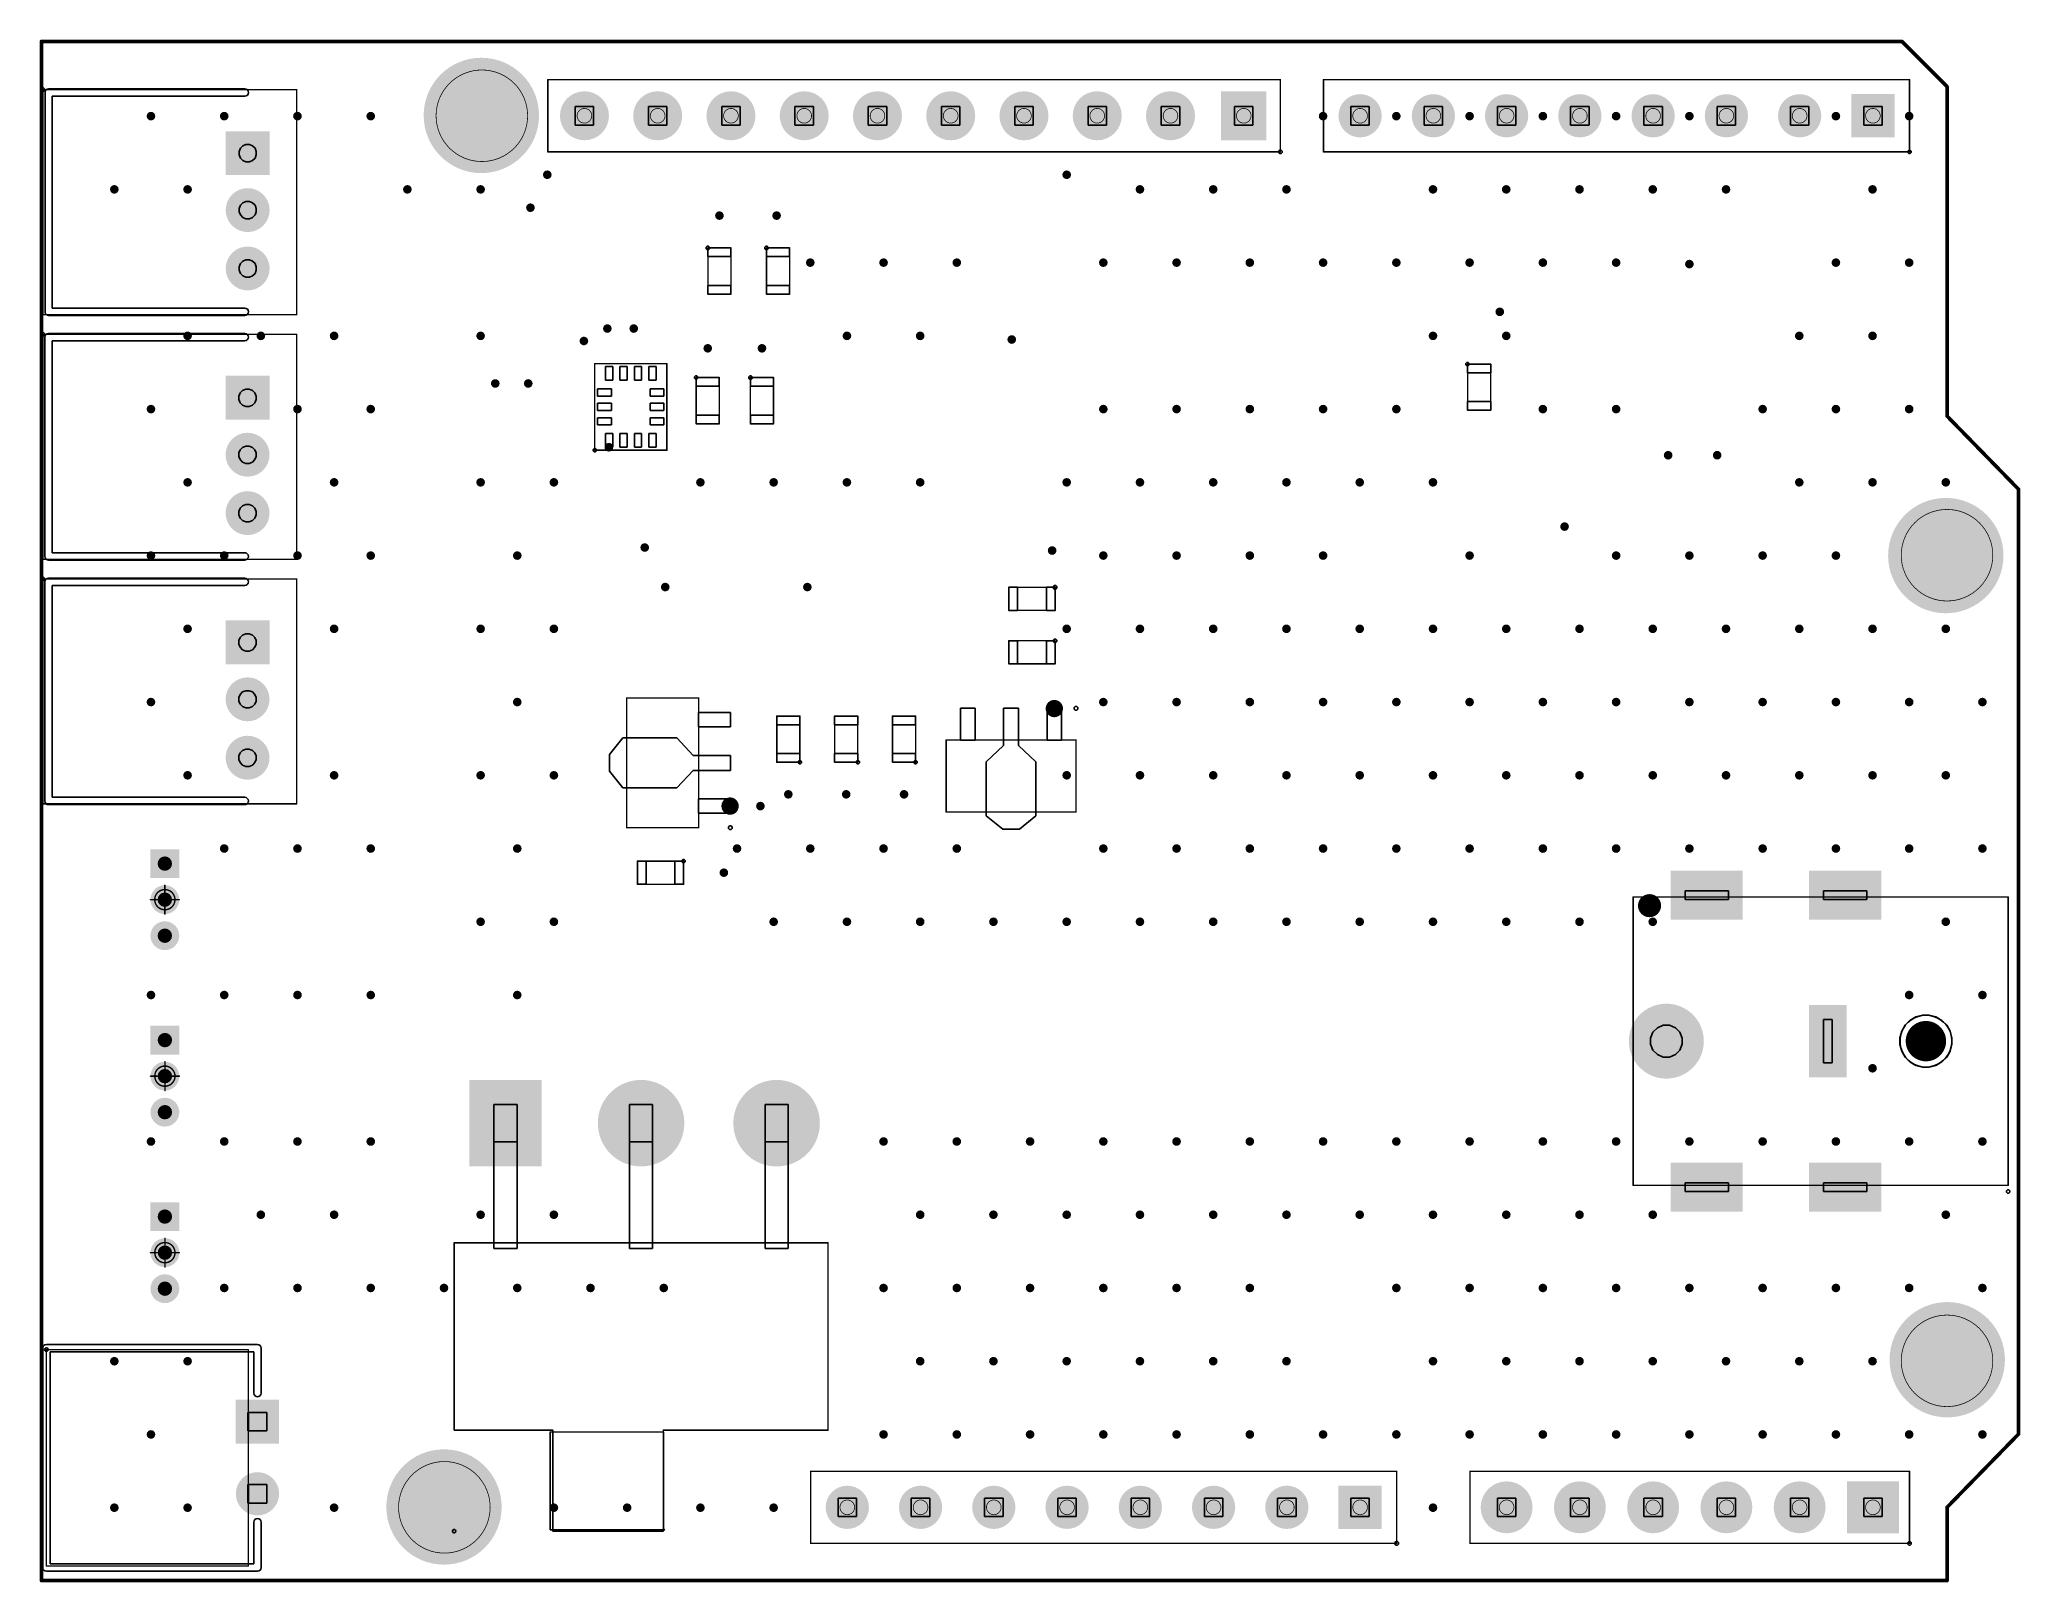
# Model space of a CAD drawing. Header units: inches. Extents: x -0.1 to 68.6, y -0.1 to 53.5.
import ezdxf

# ---------------------------------------------------------------- set-up
doc = ezdxf.new("R2010")
doc.units = ezdxf.units.IN
for name, color, linetype in [('Keep-Out Layer', 6, 'Continuous'), ('Mechanical 1', 6, 'Continuous'), ('Mechanical 10', 56, 'Continuous'), ('Mechanical 15', 56, 'Continuous'), ('Mechanical 2', 216, 'Continuous'), ('Mechanical 6', 56, 'Continuous'), ('Mechanical 7', 56, 'Continuous'), ('Mechanical 8', 56, 'Continuous'), ('Mechanical 9', 56, 'Continuous'), ('Multi-Layer', 9, 'Continuous'), ('Pad Holes', 156, 'Continuous'), ('Via Holes', 16, 'Continuous')]:
    doc.layers.add(name, color=color, linetype=linetype)

# ---------------------------------------------------------------- blocks, each defined once
blk = doc.blocks.new('CONN_TH_3P_P2_00_TE_292253_3_1')
at = {"layer": 'Multi-Layer'}
blk.add_hatch(color=9, dxfattribs=at).paths.add_polyline_path([(-2.762, 0.762), (-1.238, 0.762), (-1.238, -0.762), (-2.762, -0.762)])
h = blk.add_hatch(color=9, dxfattribs=at)
edge = h.paths.add_edge_path()
edge.add_arc((-0.025, 0), 0.762, 0, 360)
h = blk.add_hatch(color=9, dxfattribs=at)
edge = h.paths.add_edge_path()
edge.add_arc((2, 0), 0.762, 0, 360)
at = {"layer": 'Pad Holes'}
h = blk.add_hatch(color=7, dxfattribs=at)
edge = h.paths.add_edge_path()
edge.add_arc((-2, 0), 0.457, 0, 360)
h = blk.add_hatch(color=7, dxfattribs=at)
edge = h.paths.add_edge_path()
edge.add_arc((-0.025, 0), 0.457, 0, 360)
h = blk.add_hatch(color=7, dxfattribs=at)
edge = h.paths.add_edge_path()
edge.add_arc((2, 0), 0.457, 0, 360)
at = {"layer": 'Mechanical 2'}
for p, q in [((-4.19, -0.01), (-4.149, 0.017)), ((-4.149, 0.017), (-4.1, 0.027)), ((-4.1, 0.027), (-4.051, 0.017)), ((-4.051, 0.017), (-4.01, -0.01)), ((3.41, -0.01), (3.451, 0.017)), ((3.451, 0.017), (3.5, 0.027)), ((3.5, 0.027), (3.549, 0.017)), ((3.549, 0.017), (3.59, -0.01)), ((-4.227, -0.1), (-4.217, -0.051)), ((-4.227, -6.9), (-4.227, -0.1)), ((-4.217, -0.051), (-4.19, -0.01)), ((-4.01, -0.01), (-3.983, -0.051)), ((-3.983, -0.051), (-3.973, -0.1)), ((-3.973, -0.1), (-3.973, -6.773)), ((-3.973, -0.1), (-3.973, -0.1)), ((3.373, -0.1), (3.383, -0.051)), ((3.373, -6.773), (3.373, -0.1)), ((3.383, -0.051), (3.41, -0.01)), ((3.59, -0.01), (3.617, -0.051)), ((3.617, -0.051), (3.627, -0.1)), ((3.627, -0.1), (3.627, -6.9)), ((-3.973, -6.773), (3.373, -6.773)), ((-4.217, -6.949), (-4.227, -6.9)), ((-4.19, -6.99), (-4.217, -6.949)), ((-4.149, -7.017), (-4.19, -6.99)), ((-4.1, -7.027), (-4.149, -7.017)), ((3.5, -7.027), (-4.1, -7.027)), ((3.549, -7.017), (3.5, -7.027)), ((3.59, -6.99), (3.549, -7.017)), ((3.617, -6.949), (3.59, -6.99)), ((3.627, -6.9), (3.617, -6.949))]:
    blk.add_line(p, q, dxfattribs=at)
at = {"layer": 'Mechanical 6'}
for points in [[(-4.2, -7.099, 0.0508, 0.0508, 0), (-4.2, 1.701, 0.0508, 0.0508, 0)], [(3.6, 1.701, 0.0508, 0.0508, 0), (-4.2, 1.701, 0.0508, 0.0508, 0)], [(3.6, -7.099, 0.0508, 0.0508, 0), (3.6, 1.701, 0.0508, 0.0508, 0)], [(3.6, -7.099, 0.0508, 0.0508, 0), (-4.2, -7.099, 0.0508, 0.0508, 0)]]:
    blk.add_lwpolyline(points, format="xyseb", dxfattribs=at)
for points in [[(-4.213, 1.701, 0.0254, 0.0254, 1), (-4.187, 1.701, 0.0254, 0.0254, 1)], [(-4.213, 1.701, 0.0254, 0.0254, 1), (-4.187, 1.701, 0.0254, 0.0254, 1)], [(3.587, 1.701, 0.0254, 0.0254, 1), (3.613, 1.701, 0.0254, 0.0254, 1)], [(3.587, 1.701, 0.0254, 0.0254, 1), (3.613, 1.701, 0.0254, 0.0254, 1)], [(-4.213, -7.099, 0.0254, 0.0254, 1), (-4.187, -7.099, 0.0254, 0.0254, 1)], [(-4.213, -7.099, 0.0254, 0.0254, 1), (-4.187, -7.099, 0.0254, 0.0254, 1)], [(3.587, -7.099, 0.0254, 0.0254, 1), (3.613, -7.099, 0.0254, 0.0254, 1)], [(3.587, -7.099, 0.0254, 0.0254, 1), (3.613, -7.099, 0.0254, 0.0254, 1)]]:
    blk.add_lwpolyline(points, format="xyseb", close=True, dxfattribs=at)
at = {"layer": 'Mechanical 8'}
for p, q in [((-4.26, -7.074), (-4.225, -7.039)), ((-4.26, -7.099), (-4.26, -7.074)), ((-4.26, -7.124), (-4.26, -7.099)), ((-4.225, -7.159), (-4.26, -7.124)), ((-4.225, -7.039), (-4.175, -7.039)), ((-4.175, -7.159), (-4.225, -7.159)), ((-4.175, -7.039), (-4.14, -7.074)), ((-4.14, -7.124), (-4.175, -7.159)), ((-4.14, -7.074), (-4.14, -7.099)), ((-4.14, -7.099), (-4.14, -7.124)), ((-4.14, -7.099), (-4.14, -7.099)), ((-4.14, -7.099), (-4.14, -7.099))]:
    blk.add_line(p, q, dxfattribs=at)
at = {"layer": 'Mechanical 9'}
for p, q in [((-2.3, 0.06), (-2.254, 0.17)), ((-2.3, 0), (-2.3, 0.06)), ((-2.3, -0.06), (-2.3, 0)), ((-2.254, 0.17), (-2.17, 0.254)), ((-2.17, 0.254), (-2.06, 0.3)), ((-2.06, 0.3), (-1.94, 0.3)), ((-1.94, 0.3), (-1.83, 0.254)), ((-1.83, 0.254), (-1.746, 0.17)), ((-1.746, 0.17), (-1.7, 0.06)), ((-1.7, 0.06), (-1.7, 0)), ((-1.7, 0), (-1.7, -0.06)), ((-1.7, 0), (-1.7, 0)), ((-1.7, 0), (-1.7, 0)), ((-0.325, 0.06), (-0.28, 0.17)), ((-0.325, 0), (-0.325, 0.06)), ((-0.325, -0.06), (-0.325, 0)), ((-0.28, 0.17), (-0.195, 0.254)), ((-0.195, 0.254), (-0.085, 0.3)), ((-0.085, 0.3), (0.034, 0.3)), ((0.034, 0.3), (0.145, 0.254)), ((0.145, 0.254), (0.229, 0.17)), ((0.229, 0.17), (0.275, 0.06)), ((0.275, 0.06), (0.275, 0)), ((0.275, 0), (0.275, -0.06)), ((0.275, 0), (0.275, 0)), ((0.275, 0), (0.275, 0)), ((1.7, 0.06), (1.746, 0.17)), ((1.7, 0), (1.7, 0.06)), ((1.7, -0.06), (1.7, 0)), ((1.746, 0.17), (1.83, 0.254)), ((1.83, 0.254), (1.94, 0.3)), ((1.94, 0.3), (2.06, 0.3)), ((2.06, 0.3), (2.17, 0.254)), ((2.17, 0.254), (2.254, 0.17)), ((2.254, 0.17), (2.3, 0.06)), ((2.3, 0.06), (2.3, 0)), ((2.3, 0), (2.3, -0.06)), ((2.3, 0), (2.3, 0)), ((2.3, 0), (2.3, 0)), ((-2.254, -0.17), (-2.3, -0.06)), ((-2.17, -0.254), (-2.254, -0.17)), ((-2.06, -0.3), (-2.17, -0.254)), ((-1.94, -0.3), (-2.06, -0.3)), ((-1.83, -0.254), (-1.94, -0.3)), ((-1.746, -0.17), (-1.83, -0.254)), ((-1.7, -0.06), (-1.746, -0.17)), ((-0.28, -0.17), (-0.325, -0.06)), ((-0.195, -0.254), (-0.28, -0.17)), ((-0.085, -0.3), (-0.195, -0.254)), ((0.034, -0.3), (-0.085, -0.3)), ((0.145, -0.254), (0.034, -0.3)), ((0.229, -0.17), (0.145, -0.254)), ((0.275, -0.06), (0.229, -0.17)), ((1.746, -0.17), (1.7, -0.06)), ((1.83, -0.254), (1.746, -0.17)), ((1.94, -0.3), (1.83, -0.254)), ((2.06, -0.3), (1.94, -0.3)), ((2.17, -0.254), (2.06, -0.3)), ((2.254, -0.17), (2.17, -0.254)), ((2.3, -0.06), (2.254, -0.17))]:
    blk.add_line(p, q, dxfattribs=at)
blk = doc.blocks.new('CONN_TH_3P_P2_00_TE_292253_3_2')
at = {"layer": 'Multi-Layer'}
blk.add_hatch(color=9, dxfattribs=at).paths.add_polyline_path([(-2.762, 0.762), (-1.238, 0.762), (-1.238, -0.762), (-2.762, -0.762)])
h = blk.add_hatch(color=9, dxfattribs=at)
edge = h.paths.add_edge_path()
edge.add_arc((-0.025, 0), 0.762, 0, 360)
h = blk.add_hatch(color=9, dxfattribs=at)
edge = h.paths.add_edge_path()
edge.add_arc((2, 0), 0.762, 0, 360)
at = {"layer": 'Pad Holes'}
h = blk.add_hatch(color=7, dxfattribs=at)
edge = h.paths.add_edge_path()
edge.add_arc((-2, 0), 0.457, 0, 360)
h = blk.add_hatch(color=7, dxfattribs=at)
edge = h.paths.add_edge_path()
edge.add_arc((-0.025, 0), 0.457, 0, 360)
h = blk.add_hatch(color=7, dxfattribs=at)
edge = h.paths.add_edge_path()
edge.add_arc((2, 0), 0.457, 0, 360)
at = {"layer": 'Mechanical 2'}
for p, q in [((-4.19, -0.01), (-4.149, 0.017)), ((-4.149, 0.017), (-4.1, 0.027)), ((-4.1, 0.027), (-4.051, 0.017)), ((-4.051, 0.017), (-4.01, -0.01)), ((3.41, -0.01), (3.451, 0.017)), ((3.451, 0.017), (3.5, 0.027)), ((3.5, 0.027), (3.549, 0.017)), ((3.549, 0.017), (3.59, -0.01)), ((-4.227, -0.1), (-4.217, -0.051)), ((-4.227, -6.9), (-4.227, -0.1)), ((-4.217, -0.051), (-4.19, -0.01)), ((-4.01, -0.01), (-3.983, -0.051)), ((-3.983, -0.051), (-3.973, -0.1)), ((-3.973, -0.1), (-3.973, -6.773)), ((-3.973, -0.1), (-3.973, -0.1)), ((3.373, -0.1), (3.383, -0.051)), ((3.373, -6.773), (3.373, -0.1)), ((3.383, -0.051), (3.41, -0.01)), ((3.59, -0.01), (3.617, -0.051)), ((3.617, -0.051), (3.627, -0.1)), ((3.627, -0.1), (3.627, -6.9)), ((-3.973, -6.773), (3.373, -6.773)), ((-4.217, -6.949), (-4.227, -6.9)), ((-4.19, -6.99), (-4.217, -6.949)), ((-4.149, -7.017), (-4.19, -6.99)), ((-4.1, -7.027), (-4.149, -7.017)), ((3.5, -7.027), (-4.1, -7.027)), ((3.549, -7.017), (3.5, -7.027)), ((3.59, -6.99), (3.549, -7.017)), ((3.617, -6.949), (3.59, -6.99)), ((3.627, -6.9), (3.617, -6.949))]:
    blk.add_line(p, q, dxfattribs=at)
at = {"layer": 'Mechanical 6'}
for points in [[(-4.2, -7.099, 0.0508, 0.0508, 0), (-4.2, 1.701, 0.0508, 0.0508, 0)], [(3.6, 1.701, 0.0508, 0.0508, 0), (-4.2, 1.701, 0.0508, 0.0508, 0)], [(3.6, -7.099, 0.0508, 0.0508, 0), (3.6, 1.701, 0.0508, 0.0508, 0)], [(3.6, -7.099, 0.0508, 0.0508, 0), (-4.2, -7.099, 0.0508, 0.0508, 0)]]:
    blk.add_lwpolyline(points, format="xyseb", dxfattribs=at)
for points in [[(-4.213, 1.701, 0.0254, 0.0254, 1), (-4.187, 1.701, 0.0254, 0.0254, 1)], [(-4.213, 1.701, 0.0254, 0.0254, 1), (-4.187, 1.701, 0.0254, 0.0254, 1)], [(3.587, 1.701, 0.0254, 0.0254, 1), (3.613, 1.701, 0.0254, 0.0254, 1)], [(3.587, 1.701, 0.0254, 0.0254, 1), (3.613, 1.701, 0.0254, 0.0254, 1)], [(-4.213, -7.099, 0.0254, 0.0254, 1), (-4.187, -7.099, 0.0254, 0.0254, 1)], [(-4.213, -7.099, 0.0254, 0.0254, 1), (-4.187, -7.099, 0.0254, 0.0254, 1)], [(3.587, -7.099, 0.0254, 0.0254, 1), (3.613, -7.099, 0.0254, 0.0254, 1)], [(3.587, -7.099, 0.0254, 0.0254, 1), (3.613, -7.099, 0.0254, 0.0254, 1)]]:
    blk.add_lwpolyline(points, format="xyseb", close=True, dxfattribs=at)
at = {"layer": 'Mechanical 8'}
for p, q in [((-4.26, -7.074), (-4.225, -7.039)), ((-4.26, -7.099), (-4.26, -7.074)), ((-4.26, -7.124), (-4.26, -7.099)), ((-4.225, -7.159), (-4.26, -7.124)), ((-4.225, -7.039), (-4.175, -7.039)), ((-4.175, -7.159), (-4.225, -7.159)), ((-4.175, -7.039), (-4.14, -7.074)), ((-4.14, -7.124), (-4.175, -7.159)), ((-4.14, -7.074), (-4.14, -7.099)), ((-4.14, -7.099), (-4.14, -7.124)), ((-4.14, -7.099), (-4.14, -7.099)), ((-4.14, -7.099), (-4.14, -7.099))]:
    blk.add_line(p, q, dxfattribs=at)
at = {"layer": 'Mechanical 9'}
for p, q in [((-2.3, 0.06), (-2.254, 0.17)), ((-2.3, 0), (-2.3, 0.06)), ((-2.3, -0.06), (-2.3, 0)), ((-2.254, 0.17), (-2.17, 0.254)), ((-2.17, 0.254), (-2.06, 0.3)), ((-2.06, 0.3), (-1.94, 0.3)), ((-1.94, 0.3), (-1.83, 0.254)), ((-1.83, 0.254), (-1.746, 0.17)), ((-1.746, 0.17), (-1.7, 0.06)), ((-1.7, 0.06), (-1.7, 0)), ((-1.7, 0), (-1.7, -0.06)), ((-1.7, 0), (-1.7, 0)), ((-1.7, 0), (-1.7, 0)), ((-0.325, 0.06), (-0.28, 0.17)), ((-0.325, 0), (-0.325, 0.06)), ((-0.325, -0.06), (-0.325, 0)), ((-0.28, 0.17), (-0.195, 0.254)), ((-0.195, 0.254), (-0.085, 0.3)), ((-0.085, 0.3), (0.034, 0.3)), ((0.034, 0.3), (0.145, 0.254)), ((0.145, 0.254), (0.229, 0.17)), ((0.229, 0.17), (0.275, 0.06)), ((0.275, 0.06), (0.275, 0)), ((0.275, 0), (0.275, -0.06)), ((0.275, 0), (0.275, 0)), ((0.275, 0), (0.275, 0)), ((1.7, 0.06), (1.746, 0.17)), ((1.7, 0), (1.7, 0.06)), ((1.7, -0.06), (1.7, 0)), ((1.746, 0.17), (1.83, 0.254)), ((1.83, 0.254), (1.94, 0.3)), ((1.94, 0.3), (2.06, 0.3)), ((2.06, 0.3), (2.17, 0.254)), ((2.17, 0.254), (2.254, 0.17)), ((2.254, 0.17), (2.3, 0.06)), ((2.3, 0.06), (2.3, 0)), ((2.3, 0), (2.3, -0.06)), ((2.3, 0), (2.3, 0)), ((2.3, 0), (2.3, 0)), ((-2.254, -0.17), (-2.3, -0.06)), ((-2.17, -0.254), (-2.254, -0.17)), ((-2.06, -0.3), (-2.17, -0.254)), ((-1.94, -0.3), (-2.06, -0.3)), ((-1.83, -0.254), (-1.94, -0.3)), ((-1.746, -0.17), (-1.83, -0.254)), ((-1.7, -0.06), (-1.746, -0.17)), ((-0.28, -0.17), (-0.325, -0.06)), ((-0.195, -0.254), (-0.28, -0.17)), ((-0.085, -0.3), (-0.195, -0.254)), ((0.034, -0.3), (-0.085, -0.3)), ((0.145, -0.254), (0.034, -0.3)), ((0.229, -0.17), (0.145, -0.254)), ((0.275, -0.06), (0.229, -0.17)), ((1.746, -0.17), (1.7, -0.06)), ((1.83, -0.254), (1.746, -0.17)), ((1.94, -0.3), (1.83, -0.254)), ((2.06, -0.3), (1.94, -0.3)), ((2.17, -0.254), (2.06, -0.3)), ((2.254, -0.17), (2.17, -0.254)), ((2.3, -0.06), (2.254, -0.17))]:
    blk.add_line(p, q, dxfattribs=at)
blk = doc.blocks.new('CONN_TH_3P_P2_00_TE_292253_3_3')
at = {"layer": 'Multi-Layer'}
blk.add_hatch(color=9, dxfattribs=at).paths.add_polyline_path([(-2.762, 0.762), (-1.238, 0.762), (-1.238, -0.762), (-2.762, -0.762)])
h = blk.add_hatch(color=9, dxfattribs=at)
edge = h.paths.add_edge_path()
edge.add_arc((-0.025, 0), 0.762, 0, 360)
h = blk.add_hatch(color=9, dxfattribs=at)
edge = h.paths.add_edge_path()
edge.add_arc((2, 0), 0.762, 0, 360)
at = {"layer": 'Pad Holes'}
h = blk.add_hatch(color=7, dxfattribs=at)
edge = h.paths.add_edge_path()
edge.add_arc((-2, 0), 0.457, 0, 360)
h = blk.add_hatch(color=7, dxfattribs=at)
edge = h.paths.add_edge_path()
edge.add_arc((-0.025, 0), 0.457, 0, 360)
h = blk.add_hatch(color=7, dxfattribs=at)
edge = h.paths.add_edge_path()
edge.add_arc((2, 0), 0.457, 0, 360)
at = {"layer": 'Mechanical 2'}
for p, q in [((-4.19, -0.01), (-4.149, 0.017)), ((-4.149, 0.017), (-4.1, 0.027)), ((-4.1, 0.027), (-4.051, 0.017)), ((-4.051, 0.017), (-4.01, -0.01)), ((3.41, -0.01), (3.451, 0.017)), ((3.451, 0.017), (3.5, 0.027)), ((3.5, 0.027), (3.549, 0.017)), ((3.549, 0.017), (3.59, -0.01)), ((-4.227, -0.1), (-4.217, -0.051)), ((-4.227, -6.9), (-4.227, -0.1)), ((-4.217, -0.051), (-4.19, -0.01)), ((-4.01, -0.01), (-3.983, -0.051)), ((-3.983, -0.051), (-3.973, -0.1)), ((-3.973, -0.1), (-3.973, -6.773)), ((-3.973, -0.1), (-3.973, -0.1)), ((3.373, -0.1), (3.383, -0.051)), ((3.373, -6.773), (3.373, -0.1)), ((3.383, -0.051), (3.41, -0.01)), ((3.59, -0.01), (3.617, -0.051)), ((3.617, -0.051), (3.627, -0.1)), ((3.627, -0.1), (3.627, -6.9)), ((-3.973, -6.773), (3.373, -6.773)), ((-4.217, -6.949), (-4.227, -6.9)), ((-4.19, -6.99), (-4.217, -6.949)), ((-4.149, -7.017), (-4.19, -6.99)), ((-4.1, -7.027), (-4.149, -7.017)), ((3.5, -7.027), (-4.1, -7.027)), ((3.549, -7.017), (3.5, -7.027)), ((3.59, -6.99), (3.549, -7.017)), ((3.617, -6.949), (3.59, -6.99)), ((3.627, -6.9), (3.617, -6.949))]:
    blk.add_line(p, q, dxfattribs=at)
at = {"layer": 'Mechanical 6'}
for points in [[(-4.2, -7.099, 0.0508, 0.0508, 0), (-4.2, 1.701, 0.0508, 0.0508, 0)], [(3.6, 1.701, 0.0508, 0.0508, 0), (-4.2, 1.701, 0.0508, 0.0508, 0)], [(3.6, -7.099, 0.0508, 0.0508, 0), (3.6, 1.701, 0.0508, 0.0508, 0)], [(3.6, -7.099, 0.0508, 0.0508, 0), (-4.2, -7.099, 0.0508, 0.0508, 0)]]:
    blk.add_lwpolyline(points, format="xyseb", dxfattribs=at)
for points in [[(-4.213, 1.701, 0.0254, 0.0254, 1), (-4.187, 1.701, 0.0254, 0.0254, 1)], [(-4.213, 1.701, 0.0254, 0.0254, 1), (-4.187, 1.701, 0.0254, 0.0254, 1)], [(3.587, 1.701, 0.0254, 0.0254, 1), (3.613, 1.701, 0.0254, 0.0254, 1)], [(3.587, 1.701, 0.0254, 0.0254, 1), (3.613, 1.701, 0.0254, 0.0254, 1)], [(-4.213, -7.099, 0.0254, 0.0254, 1), (-4.187, -7.099, 0.0254, 0.0254, 1)], [(-4.213, -7.099, 0.0254, 0.0254, 1), (-4.187, -7.099, 0.0254, 0.0254, 1)], [(3.587, -7.099, 0.0254, 0.0254, 1), (3.613, -7.099, 0.0254, 0.0254, 1)], [(3.587, -7.099, 0.0254, 0.0254, 1), (3.613, -7.099, 0.0254, 0.0254, 1)]]:
    blk.add_lwpolyline(points, format="xyseb", close=True, dxfattribs=at)
at = {"layer": 'Mechanical 8'}
for p, q in [((-4.26, -7.074), (-4.225, -7.039)), ((-4.26, -7.099), (-4.26, -7.074)), ((-4.26, -7.124), (-4.26, -7.099)), ((-4.225, -7.159), (-4.26, -7.124)), ((-4.225, -7.039), (-4.175, -7.039)), ((-4.175, -7.159), (-4.225, -7.159)), ((-4.175, -7.039), (-4.14, -7.074)), ((-4.14, -7.124), (-4.175, -7.159)), ((-4.14, -7.074), (-4.14, -7.099)), ((-4.14, -7.099), (-4.14, -7.124)), ((-4.14, -7.099), (-4.14, -7.099)), ((-4.14, -7.099), (-4.14, -7.099))]:
    blk.add_line(p, q, dxfattribs=at)
at = {"layer": 'Mechanical 9'}
for p, q in [((-2.3, 0.06), (-2.254, 0.17)), ((-2.3, 0), (-2.3, 0.06)), ((-2.3, -0.06), (-2.3, 0)), ((-2.254, 0.17), (-2.17, 0.254)), ((-2.17, 0.254), (-2.06, 0.3)), ((-2.06, 0.3), (-1.94, 0.3)), ((-1.94, 0.3), (-1.83, 0.254)), ((-1.83, 0.254), (-1.746, 0.17)), ((-1.746, 0.17), (-1.7, 0.06)), ((-1.7, 0.06), (-1.7, 0)), ((-1.7, 0), (-1.7, -0.06)), ((-1.7, 0), (-1.7, 0)), ((-1.7, 0), (-1.7, 0)), ((-0.325, 0.06), (-0.28, 0.17)), ((-0.325, 0), (-0.325, 0.06)), ((-0.325, -0.06), (-0.325, 0)), ((-0.28, 0.17), (-0.195, 0.254)), ((-0.195, 0.254), (-0.085, 0.3)), ((-0.085, 0.3), (0.034, 0.3)), ((0.034, 0.3), (0.145, 0.254)), ((0.145, 0.254), (0.229, 0.17)), ((0.229, 0.17), (0.275, 0.06)), ((0.275, 0.06), (0.275, 0)), ((0.275, 0), (0.275, -0.06)), ((0.275, 0), (0.275, 0)), ((0.275, 0), (0.275, 0)), ((1.7, 0.06), (1.746, 0.17)), ((1.7, 0), (1.7, 0.06)), ((1.7, -0.06), (1.7, 0)), ((1.746, 0.17), (1.83, 0.254)), ((1.83, 0.254), (1.94, 0.3)), ((1.94, 0.3), (2.06, 0.3)), ((2.06, 0.3), (2.17, 0.254)), ((2.17, 0.254), (2.254, 0.17)), ((2.254, 0.17), (2.3, 0.06)), ((2.3, 0.06), (2.3, 0)), ((2.3, 0), (2.3, -0.06)), ((2.3, 0), (2.3, 0)), ((2.3, 0), (2.3, 0)), ((-2.254, -0.17), (-2.3, -0.06)), ((-2.17, -0.254), (-2.254, -0.17)), ((-2.06, -0.3), (-2.17, -0.254)), ((-1.94, -0.3), (-2.06, -0.3)), ((-1.83, -0.254), (-1.94, -0.3)), ((-1.746, -0.17), (-1.83, -0.254)), ((-1.7, -0.06), (-1.746, -0.17)), ((-0.28, -0.17), (-0.325, -0.06)), ((-0.195, -0.254), (-0.28, -0.17)), ((-0.085, -0.3), (-0.195, -0.254)), ((0.034, -0.3), (-0.085, -0.3)), ((0.145, -0.254), (0.034, -0.3)), ((0.229, -0.17), (0.145, -0.254)), ((0.275, -0.06), (0.229, -0.17)), ((1.746, -0.17), (1.7, -0.06)), ((1.83, -0.254), (1.746, -0.17)), ((1.94, -0.3), (1.83, -0.254)), ((2.06, -0.3), (1.94, -0.3)), ((2.17, -0.254), (2.06, -0.3)), ((2.254, -0.17), (2.17, -0.254)), ((2.3, -0.06), (2.254, -0.17))]:
    blk.add_line(p, q, dxfattribs=at)
blk = doc.blocks.new('SOT_89_3_L4_5_W2_5_P1_50_LS4_2_BR_4')
at = {"layer": 'Mechanical 15'}
for p, q in [((0.624, 1.75), (1.724, 1.75)), ((0.624, 1.25), (0.624, 1.75)), ((0.624, 1.75), (0.624, 1.75)), ((1.724, 1.75), (1.724, 1.25)), ((-2, 0.863), (-2.471, 0.288)), ((-0.136, 0.863), (-2, 0.863)), ((0.439, 0.26), (-0.136, 0.863)), ((1.724, 1.25), (0.624, 1.25)), ((-2.471, 0.288), (-2.471, -0.287)), ((1.724, 0.26), (0.439, 0.26)), ((1.724, -0.26), (1.724, 0.26)), ((-2.471, -0.287), (-2, -0.862)), ((-0.136, -0.862), (0.439, -0.26)), ((0.439, -0.26), (1.724, -0.26)), ((0.439, -0.26), (0.439, -0.26)), ((-2, -0.862), (-0.136, -0.862)), ((0.624, -1.25), (1.724, -1.25)), ((0.624, -1.75), (0.624, -1.25)), ((0.624, -1.25), (0.624, -1.25)), ((1.724, -1.25), (1.724, -1.75)), ((1.724, -1.75), (0.624, -1.75)), ((1.664, -2.225), (1.699, -2.19)), ((1.664, -2.25), (1.664, -2.225)), ((1.664, -2.275), (1.664, -2.25)), ((1.699, -2.31), (1.664, -2.275)), ((1.699, -2.19), (1.749, -2.19)), ((1.749, -2.31), (1.699, -2.31)), ((1.749, -2.19), (1.784, -2.225)), ((1.784, -2.275), (1.749, -2.31)), ((1.784, -2.225), (1.784, -2.25)), ((1.784, -2.25), (1.784, -2.275)), ((1.784, -2.25), (1.784, -2.25)), ((1.784, -2.25), (1.784, -2.25))]:
    blk.add_line(p, q, dxfattribs=at)
for points in [[(-1.874, 2.25, 0.0508, 0.0508, 0), (0.626, 2.25, 0.0508, 0.0508, 0)], [(-1.874, -2.25, 0.0508, 0.0508, 0), (-1.874, 2.25, 0.0508, 0.0508, 0)], [(0.626, -2.25, 0.0508, 0.0508, 0), (0.626, 2.25, 0.0508, 0.0508, 0)], [(-1.874, -2.25, 0.0508, 0.0508, 0), (0.626, -2.25, 0.0508, 0.0508, 0)]]:
    blk.add_lwpolyline(points, format="xyseb", dxfattribs=at)
for points in [[(-1.886, 2.25, 0.0254, 0.0254, 1), (-1.861, 2.25, 0.0254, 0.0254, 1)], [(-1.886, 2.25, 0.0254, 0.0254, 1), (-1.861, 2.25, 0.0254, 0.0254, 1)], [(0.614, 2.25, 0.0254, 0.0254, 1), (0.639, 2.25, 0.0254, 0.0254, 1)], [(0.614, 2.25, 0.0254, 0.0254, 1), (0.639, 2.25, 0.0254, 0.0254, 1)], [(-1.886, -2.25, 0.0254, 0.0254, 1), (-1.861, -2.25, 0.0254, 0.0254, 1)], [(-1.886, -2.25, 0.0254, 0.0254, 1), (-1.861, -2.25, 0.0254, 0.0254, 1)], [(0.614, -2.25, 0.0254, 0.0254, 1), (0.639, -2.25, 0.0254, 0.0254, 1)], [(0.614, -2.25, 0.0254, 0.0254, 1), (0.639, -2.25, 0.0254, 0.0254, 1)]]:
    blk.add_lwpolyline(points, format="xyseb", close=True, dxfattribs=at)
at = {"layer": 'Mechanical 6'}
for points in [[(1.865, -1.5, 0.3, 0.3, 1), (1.565, -1.5, 0.3, 0.3, 1)], [(1.49, -1.5, 0.15, 0.15, 1), (1.64, -1.5, 0.15, 0.15, 1)], [(1.79, -1.5, 0.15, 0.15, 1), (1.94, -1.5, 0.15, 0.15, 1)]]:
    blk.add_lwpolyline(points, format="xyseb", close=True, dxfattribs=at)
blk = doc.blocks.new('DC_IN_TH_KH_DC_007B_2_1G_6')
at = {"layer": 'Multi-Layer'}
for points in [[(-5.915, 1.85), (-5.915, 4.35), (-4.215, 4.35), (-4.215, 1.85)], [(4.215, 1.85), (4.215, 4.35), (5.915, 4.35), (5.915, 1.85)], [(1.25, 1.85), (-1.25, 1.85), (-1.25, 3.15), (1.25, 3.15)], [(-5.915, -2.95), (-5.915, -0.45), (-4.215, -0.45), (-4.215, -2.95)], [(4.215, -2.95), (4.215, -0.45), (5.915, -0.45), (5.915, -2.95)]]:
    blk.add_hatch(color=9, dxfattribs=at).paths.add_polyline_path(points)
h = blk.add_hatch(color=9, dxfattribs=at)
edge = h.paths.add_edge_path()
edge.add_arc((0, -3.1), 1.3, 0, 360)
at = {"layer": 'Pad Holes'}
h = blk.add_hatch(color=7, dxfattribs=at)
edge = h.paths.add_edge_path()
edge.add_arc((-5.065, 2.65), 0.6, 180, 360)
edge.add_line((-4.465, 2.65), (-4.465, 3.55))
edge.add_arc((-5.065, 3.55), 0.6, 0, 180)
edge.add_line((-5.665, 3.55), (-5.665, 2.65))
h = blk.add_hatch(color=7, dxfattribs=at)
edge = h.paths.add_edge_path()
edge.add_arc((5.065, 2.65), 0.6, 180, 360)
edge.add_line((5.665, 2.65), (5.665, 3.55))
edge.add_arc((5.065, 3.55), 0.6, 0, 180)
edge.add_line((4.465, 3.55), (4.465, 2.65))
h = blk.add_hatch(color=7, dxfattribs=at)
edge = h.paths.add_edge_path()
edge.add_arc((0.6, 2.5), 0.4, 270, 450)
edge.add_line((0.6, 2.9), (-0.6, 2.9))
edge.add_arc((-0.6, 2.5), 0.4, 90, 270)
edge.add_line((-0.6, 2.1), (0.6, 2.1))
h = blk.add_hatch(color=7, dxfattribs=at)
edge = h.paths.add_edge_path()
edge.add_arc((-5.065, -2.15), 0.6, 180, 360)
edge.add_line((-4.465, -2.15), (-4.465, -1.25))
edge.add_arc((-5.065, -1.25), 0.6, 0, 180)
edge.add_line((-5.665, -1.25), (-5.665, -2.15))
h = blk.add_hatch(color=7, dxfattribs=at)
edge = h.paths.add_edge_path()
edge.add_arc((5.065, -2.15), 0.6, 180, 360)
edge.add_line((5.665, -2.15), (5.665, -1.25))
edge.add_arc((5.065, -1.25), 0.6, 0, 180)
edge.add_line((4.465, -1.25), (4.465, -2.15))
h = blk.add_hatch(color=7, dxfattribs=at)
edge = h.paths.add_edge_path()
edge.add_arc((0, -3.1), 0.8, 0, 360)
at = {"layer": 'Keep-Out Layer'}
for p, q in [((-0.9, 6.018), (-0.839, 6.247)), ((-0.86, 6.165), (-0.811, 6.29)), ((-0.839, 6.247), (-0.72, 6.453)), ((-0.811, 6.29), (-0.744, 6.407)), ((-0.744, 6.407), (-0.66, 6.512)), ((-0.72, 6.453), (-0.553, 6.62)), ((-0.66, 6.512), (-0.561, 6.604)), ((-0.561, 6.604), (-0.45, 6.679)), ((-0.553, 6.62), (-0.347, 6.739)), ((-0.45, 6.679), (-0.329, 6.738)), ((-0.347, 6.739), (-0.118, 6.8)), ((-0.329, 6.738), (-0.2, 6.777)), ((-0.2, 6.777), (-0.067, 6.797)), ((-0.118, 6.8), (0.118, 6.8)), ((-0.067, 6.797), (0.067, 6.797)), ((0.067, 6.797), (0.2, 6.777)), ((0.118, 6.8), (0.347, 6.739)), ((0.2, 6.777), (0.329, 6.738)), ((0.329, 6.738), (0.45, 6.679)), ((0.347, 6.739), (0.553, 6.62)), ((0.45, 6.679), (0.561, 6.604)), ((0.553, 6.62), (0.72, 6.453)), ((0.561, 6.604), (0.66, 6.512)), ((0.66, 6.512), (0.744, 6.407)), ((0.72, 6.453), (0.839, 6.247)), ((0.744, 6.407), (0.811, 6.29)), ((0.811, 6.29), (0.86, 6.165)), ((0.839, 6.247), (0.9, 6.018)), ((-0.9, 5.9), (-0.89, 6.034)), ((-0.9, 5.9), (-0.9, 6.018)), ((-0.9, 5.781), (-0.9, 5.9)), ((-0.89, 5.766), (-0.9, 5.9)), ((-0.839, 5.553), (-0.9, 5.781)), ((-0.89, 6.034), (-0.86, 6.165)), ((-0.86, 5.635), (-0.89, 5.766)), ((-0.811, 5.509), (-0.86, 5.635)), ((-0.72, 5.347), (-0.839, 5.553)), ((-0.744, 5.393), (-0.811, 5.509)), ((0.839, 5.553), (0.72, 5.347)), ((0.811, 5.509), (0.744, 5.393)), ((0.86, 5.635), (0.811, 5.509)), ((0.9, 5.781), (0.839, 5.553)), ((0.86, 6.165), (0.89, 6.034)), ((0.89, 5.766), (0.86, 5.635)), ((0.89, 6.034), (0.9, 5.9)), ((0.9, 5.9), (0.89, 5.766)), ((0.9, 6.018), (0.9, 5.9)), ((0.9, 5.9), (0.9, 5.781)), ((0.9, 5.9), (0.9, 5.9)), ((0.9, 5.9), (0.9, 5.9)), ((0.9, 5.9), (0.9, 5.9)), ((-0.66, 5.288), (-0.744, 5.393)), ((-0.553, 5.18), (-0.72, 5.347)), ((-0.561, 5.196), (-0.66, 5.288)), ((-0.45, 5.12), (-0.561, 5.196)), ((-0.347, 5.061), (-0.553, 5.18)), ((-0.329, 5.062), (-0.45, 5.12)), ((-0.118, 5), (-0.347, 5.061)), ((-0.2, 5.022), (-0.329, 5.062)), ((-0.067, 5.002), (-0.2, 5.022)), ((0.118, 5), (-0.118, 5)), ((0.067, 5.002), (-0.067, 5.002)), ((0.2, 5.022), (0.067, 5.002)), ((0.347, 5.061), (0.118, 5)), ((0.329, 5.062), (0.2, 5.022)), ((0.45, 5.12), (0.329, 5.062)), ((0.553, 5.18), (0.347, 5.061)), ((0.561, 5.196), (0.45, 5.12)), ((0.72, 5.347), (0.553, 5.18)), ((0.66, 5.288), (0.561, 5.196)), ((0.744, 5.393), (0.66, 5.288))]:
    blk.add_line(p, q, dxfattribs=at)
for points in [[(0.9, 5.9, 0.00254, 0.00254, 1), (-0.9, 5.9, 0.00254, 0.00254, 1)], [(-0.901, 5.9, 0.00127, 0.00127, 1), (-0.899, 5.9, 0.00127, 0.00127, 1)], [(0.899, 5.9, 0.00127, 0.00127, 1), (0.901, 5.9, 0.00127, 0.00127, 1)]]:
    blk.add_lwpolyline(points, format="xyseb", close=True, dxfattribs=at)
at = {"layer": 'Mechanical 1'}
for points in [[(0.9, 5.9, 0.00254, 0.00254, 1), (-0.9, 5.9, 0.00254, 0.00254, 1)], [(-0.901, 5.9, 0.00127, 0.00127, 1), (-0.899, 5.9, 0.00127, 0.00127, 1)], [(0.899, 5.9, 0.00127, 0.00127, 1), (0.901, 5.9, 0.00127, 0.00127, 1)]]:
    blk.add_lwpolyline(points, format="xyseb", close=True, dxfattribs=at)
at = {"layer": 'Mechanical 2'}
for points in [[(0.35, 5.9, 0.7, 0.7, 1), (-0.35, 5.9, 0.7, 0.7, 1)], [(-0.525, 5.9, 0.35, 0.35, 1), (-0.175, 5.9, 0.35, 0.35, 1)], [(0.175, 5.9, 0.35, 0.35, 1), (0.525, 5.9, 0.35, 0.35, 1)], [(-4.499, -3.683, 0.4, 0.4, 1), (-4.899, -3.683, 0.4, 0.4, 1)], [(-4.999, -3.683, 0.2, 0.2, 1), (-4.799, -3.683, 0.2, 0.2, 1)], [(-4.599, -3.683, 0.2, 0.2, 1), (-4.399, -3.683, 0.2, 0.2, 1)]]:
    blk.add_lwpolyline(points, format="xyseb", close=True, dxfattribs=at)
at = {"layer": 'Mechanical 6'}
for points in [[(-5, -4.25, 0.0508, 0.0508, 0), (-5, 8.75, 0.0508, 0.0508, 0)], [(5, 8.75, 0.0508, 0.0508, 0), (-5, 8.75, 0.0508, 0.0508, 0)], [(5, -4.25, 0.0508, 0.0508, 0), (5, 8.75, 0.0508, 0.0508, 0)], [(5, -4.25, 0.0508, 0.0508, 0), (-5, -4.25, 0.0508, 0.0508, 0)]]:
    blk.add_lwpolyline(points, format="xyseb", dxfattribs=at)
for points in [[(-5.013, 8.75, 0.0254, 0.0254, 1), (-4.987, 8.75, 0.0254, 0.0254, 1)], [(-5.013, 8.75, 0.0254, 0.0254, 1), (-4.987, 8.75, 0.0254, 0.0254, 1)], [(4.987, 8.75, 0.0254, 0.0254, 1), (5.013, 8.75, 0.0254, 0.0254, 1)], [(4.987, 8.75, 0.0254, 0.0254, 1), (5.013, 8.75, 0.0254, 0.0254, 1)], [(-5.013, -4.25, 0.0254, 0.0254, 1), (-4.987, -4.25, 0.0254, 0.0254, 1)], [(-5.013, -4.25, 0.0254, 0.0254, 1), (-4.987, -4.25, 0.0254, 0.0254, 1)], [(4.987, -4.25, 0.0254, 0.0254, 1), (5.013, -4.25, 0.0254, 0.0254, 1)], [(4.987, -4.25, 0.0254, 0.0254, 1), (5.013, -4.25, 0.0254, 0.0254, 1)]]:
    blk.add_lwpolyline(points, format="xyseb", close=True, dxfattribs=at)
at = {"layer": 'Mechanical 8'}
for p, q in [((5.155, 8.775), (5.19, 8.81)), ((5.155, 8.75), (5.155, 8.775)), ((5.155, 8.725), (5.155, 8.75)), ((5.19, 8.69), (5.155, 8.725)), ((5.19, 8.81), (5.24, 8.81)), ((5.24, 8.69), (5.19, 8.69)), ((5.24, 8.81), (5.275, 8.775)), ((5.275, 8.725), (5.24, 8.69)), ((5.275, 8.775), (5.275, 8.75)), ((5.275, 8.75), (5.275, 8.725)), ((5.275, 8.75), (5.275, 8.75)), ((5.275, 8.75), (5.275, 8.75))]:
    blk.add_line(p, q, dxfattribs=at)
at = {"layer": 'Mechanical 9'}
for p, q in [((-5.215, 2.35), (-5.215, 3.85)), ((-5.215, 3.85), (-4.915, 3.85)), ((-4.915, 3.85), (-4.915, 2.35)), ((-4.915, 3.85), (-4.915, 3.85)), ((4.915, 2.35), (4.915, 3.85)), ((4.915, 3.85), (5.215, 3.85)), ((5.215, 3.85), (5.215, 2.35)), ((5.215, 3.85), (5.215, 3.85)), ((-4.915, 2.35), (-5.215, 2.35)), ((-0.75, 2.35), (-0.75, 2.65)), ((-0.75, 2.65), (0.75, 2.65)), ((0.75, 2.35), (-0.75, 2.35)), ((0.75, 2.65), (0.75, 2.35)), ((0.75, 2.35), (0.75, 2.35)), ((5.215, 2.35), (4.915, 2.35)), ((-5.215, -2.45), (-5.215, -0.95)), ((-5.215, -0.95), (-4.915, -0.95)), ((-4.915, -0.95), (-4.915, -2.45)), ((-4.915, -0.95), (-4.915, -0.95)), ((4.915, -2.45), (4.915, -0.95)), ((4.915, -0.95), (5.215, -0.95)), ((5.215, -0.95), (5.215, -2.45)), ((5.215, -0.95), (5.215, -0.95)), ((-4.915, -2.45), (-5.215, -2.45)), ((-0.466, -2.788), (-0.312, -2.634)), ((-0.312, -2.634), (-0.109, -2.55)), ((-0.109, -2.55), (0.109, -2.55)), ((0.109, -2.55), (0.312, -2.634)), ((0.312, -2.634), (0.466, -2.788)), ((5.215, -2.45), (4.915, -2.45)), ((-0.55, -2.991), (-0.466, -2.788)), ((-0.55, -3.1), (-0.55, -2.991)), ((-0.55, -3.209), (-0.55, -3.1)), ((-0.466, -3.412), (-0.55, -3.209)), ((-0.312, -3.566), (-0.466, -3.412)), ((0.466, -3.412), (0.312, -3.566)), ((0.466, -2.788), (0.55, -2.991)), ((0.55, -3.209), (0.466, -3.412)), ((0.55, -2.991), (0.55, -3.1)), ((0.55, -3.1), (0.55, -3.209)), ((0.55, -3.1), (0.55, -3.1)), ((0.55, -3.1), (0.55, -3.1)), ((-0.109, -3.65), (-0.312, -3.566)), ((0.109, -3.65), (-0.109, -3.65)), ((0.312, -3.566), (0.109, -3.65))]:
    blk.add_line(p, q, dxfattribs=at)
blk = doc.blocks.new('C0603_8')
at = {"layer": 'Mechanical 15'}
for p, q in [((-0.8, -0.4), (-0.8, 0.4)), ((-0.8, 0.4), (-0.5, 0.4)), ((-0.5, 0.4), (-0.5, -0.4)), ((0.8, 0.4), (0.5, 0.4)), ((0.5, 0.4), (0.5, -0.4)), ((0.8, -0.4), (0.8, 0.4)), ((-0.825, -0.34), (-0.86, -0.375)), ((-0.86, -0.375), (-0.86, -0.4)), ((-0.86, -0.4), (-0.86, -0.425)), ((-0.86, -0.425), (-0.825, -0.46)), ((-0.775, -0.34), (-0.825, -0.34)), ((-0.825, -0.46), (-0.775, -0.46)), ((-0.5, -0.4), (-0.8, -0.4)), ((-0.8, -0.4), (-0.8, -0.4)), ((-0.74, -0.375), (-0.775, -0.34)), ((-0.775, -0.46), (-0.74, -0.425)), ((-0.74, -0.4), (-0.74, -0.375)), ((-0.74, -0.425), (-0.74, -0.4)), ((-0.74, -0.4), (-0.74, -0.4)), ((-0.74, -0.4), (-0.74, -0.4)), ((0.5, -0.4), (0.8, -0.4)), ((0.8, -0.4), (0.8, -0.4))]:
    blk.add_line(p, q, dxfattribs=at)
for points in [[(-0.8, 0.4, 0.0508, 0.0508, 0), (-0.8, -0.4, 0.0508, 0.0508, 0)], [(0.8, 0.4, 0.0508, 0.0508, 0), (-0.8, 0.4, 0.0508, 0.0508, 0)], [(0.8, 0.4, 0.0508, 0.0508, 0), (0.8, -0.4, 0.0508, 0.0508, 0)], [(0.8, -0.4, 0.0508, 0.0508, 0), (-0.8, -0.4, 0.0508, 0.0508, 0)]]:
    blk.add_lwpolyline(points, format="xyseb", dxfattribs=at)
for points in [[(-0.813, 0.4, 0.0254, 0.0254, 1), (-0.787, 0.4, 0.0254, 0.0254, 1)], [(-0.813, 0.4, 0.0254, 0.0254, 1), (-0.787, 0.4, 0.0254, 0.0254, 1)], [(0.787, 0.4, 0.0254, 0.0254, 1), (0.813, 0.4, 0.0254, 0.0254, 1)], [(0.787, 0.4, 0.0254, 0.0254, 1), (0.813, 0.4, 0.0254, 0.0254, 1)], [(-0.813, -0.4, 0.0254, 0.0254, 1), (-0.787, -0.4, 0.0254, 0.0254, 1)], [(-0.813, -0.4, 0.0254, 0.0254, 1), (-0.787, -0.4, 0.0254, 0.0254, 1)], [(0.787, -0.4, 0.0254, 0.0254, 1), (0.813, -0.4, 0.0254, 0.0254, 1)], [(0.787, -0.4, 0.0254, 0.0254, 1), (0.813, -0.4, 0.0254, 0.0254, 1)]]:
    blk.add_lwpolyline(points, format="xyseb", close=True, dxfattribs=at)
blk = doc.blocks.new('C0603_9')
at = {"layer": 'Mechanical 15'}
for p, q in [((-0.8, -0.4), (-0.8, 0.4)), ((-0.8, 0.4), (-0.5, 0.4)), ((-0.5, 0.4), (-0.5, -0.4)), ((0.8, 0.4), (0.5, 0.4)), ((0.5, 0.4), (0.5, -0.4)), ((0.8, -0.4), (0.8, 0.4)), ((-0.825, -0.34), (-0.86, -0.375)), ((-0.86, -0.375), (-0.86, -0.4)), ((-0.86, -0.4), (-0.86, -0.425)), ((-0.86, -0.425), (-0.825, -0.46)), ((-0.775, -0.34), (-0.825, -0.34)), ((-0.825, -0.46), (-0.775, -0.46)), ((-0.5, -0.4), (-0.8, -0.4)), ((-0.8, -0.4), (-0.8, -0.4)), ((-0.74, -0.375), (-0.775, -0.34)), ((-0.775, -0.46), (-0.74, -0.425)), ((-0.74, -0.4), (-0.74, -0.375)), ((-0.74, -0.425), (-0.74, -0.4)), ((-0.74, -0.4), (-0.74, -0.4)), ((-0.74, -0.4), (-0.74, -0.4)), ((0.5, -0.4), (0.8, -0.4)), ((0.8, -0.4), (0.8, -0.4))]:
    blk.add_line(p, q, dxfattribs=at)
for points in [[(-0.8, 0.4, 0.0508, 0.0508, 0), (-0.8, -0.4, 0.0508, 0.0508, 0)], [(-0.8, 0.4, 0.0508, 0.0508, 0), (0.8, 0.4, 0.0508, 0.0508, 0)], [(0.8, 0.4, 0.0508, 0.0508, 0), (0.8, -0.4, 0.0508, 0.0508, 0)], [(-0.8, -0.4, 0.0508, 0.0508, 0), (0.8, -0.4, 0.0508, 0.0508, 0)]]:
    blk.add_lwpolyline(points, format="xyseb", dxfattribs=at)
for points in [[(-0.813, 0.4, 0.0254, 0.0254, 1), (-0.787, 0.4, 0.0254, 0.0254, 1)], [(-0.813, 0.4, 0.0254, 0.0254, 1), (-0.787, 0.4, 0.0254, 0.0254, 1)], [(0.787, 0.4, 0.0254, 0.0254, 1), (0.813, 0.4, 0.0254, 0.0254, 1)], [(0.787, 0.4, 0.0254, 0.0254, 1), (0.813, 0.4, 0.0254, 0.0254, 1)], [(-0.813, -0.4, 0.0254, 0.0254, 1), (-0.787, -0.4, 0.0254, 0.0254, 1)], [(-0.813, -0.4, 0.0254, 0.0254, 1), (-0.787, -0.4, 0.0254, 0.0254, 1)], [(0.787, -0.4, 0.0254, 0.0254, 1), (0.813, -0.4, 0.0254, 0.0254, 1)], [(0.787, -0.4, 0.0254, 0.0254, 1), (0.813, -0.4, 0.0254, 0.0254, 1)]]:
    blk.add_lwpolyline(points, format="xyseb", close=True, dxfattribs=at)
blk = doc.blocks.new('LGA_14_L3_0_W2_5_P0_50_TL_12')
at = {"layer": 'Mechanical 15'}
for p, q in [((-1.525, 1.31), (-1.56, 1.275)), ((-1.56, 1.275), (-1.56, 1.25)), ((-1.56, 1.25), (-1.56, 1.225)), ((-1.56, 1.225), (-1.525, 1.19)), ((-1.475, 1.31), (-1.525, 1.31)), ((-1.525, 1.19), (-1.475, 1.19)), ((-1.44, 1.275), (-1.475, 1.31)), ((-1.475, 1.19), (-1.44, 1.225)), ((-1.44, 1.25), (-1.44, 1.275)), ((-1.44, 1.225), (-1.44, 1.25)), ((-1.44, 1.25), (-1.44, 1.25)), ((-1.44, 1.25), (-1.44, 1.25)), ((-1.4, 0.875), (-0.925, 0.875)), ((-1.4, 0.625), (-1.4, 0.875)), ((-1.4, 0.875), (-1.4, 0.875)), ((-0.925, 0.875), (-0.925, 0.625)), ((-0.625, 1.15), (-0.375, 1.15)), ((-0.625, 0.675), (-0.625, 1.15)), ((-0.625, 1.15), (-0.625, 1.15)), ((-0.375, 1.15), (-0.375, 0.675)), ((-0.125, 1.15), (0.125, 1.15)), ((-0.125, 0.675), (-0.125, 1.15)), ((-0.125, 1.15), (-0.125, 1.15)), ((0.125, 1.15), (0.125, 0.675)), ((0.375, 1.15), (0.625, 1.15)), ((0.375, 0.675), (0.375, 1.15)), ((0.375, 1.15), (0.375, 1.15)), ((0.625, 1.15), (0.625, 0.675)), ((0.925, 0.875), (1.4, 0.875)), ((0.925, 0.625), (0.925, 0.875)), ((0.925, 0.875), (0.925, 0.875)), ((1.4, 0.875), (1.4, 0.625)), ((-0.925, 0.625), (-1.4, 0.625)), ((-1.4, 0.375), (-0.925, 0.375)), ((-1.4, 0.125), (-1.4, 0.375)), ((-1.4, 0.375), (-1.4, 0.375)), ((-0.925, 0.125), (-1.4, 0.125)), ((-0.925, 0.375), (-0.925, 0.125)), ((-0.375, 0.675), (-0.625, 0.675)), ((0.125, 0.675), (-0.125, 0.675)), ((0.625, 0.675), (0.375, 0.675)), ((1.4, 0.625), (0.925, 0.625)), ((0.925, 0.375), (1.4, 0.375)), ((0.925, 0.125), (0.925, 0.375)), ((0.925, 0.375), (0.925, 0.375)), ((1.4, 0.125), (0.925, 0.125)), ((1.4, 0.375), (1.4, 0.125)), ((-1.4, -0.125), (-0.925, -0.125)), ((-1.4, -0.375), (-1.4, -0.125)), ((-1.4, -0.125), (-1.4, -0.125)), ((-0.925, -0.375), (-1.4, -0.375)), ((-1.4, -0.625), (-0.925, -0.625)), ((-1.4, -0.875), (-1.4, -0.625)), ((-1.4, -0.625), (-1.4, -0.625)), ((-0.925, -0.125), (-0.925, -0.375)), ((-0.925, -0.625), (-0.925, -0.875)), ((-0.625, -0.675), (-0.375, -0.675)), ((-0.625, -1.15), (-0.625, -0.675)), ((-0.625, -0.675), (-0.625, -0.675)), ((-0.375, -0.675), (-0.375, -1.15)), ((-0.125, -0.675), (0.125, -0.675)), ((-0.125, -1.15), (-0.125, -0.675)), ((-0.125, -0.675), (-0.125, -0.675)), ((0.125, -0.675), (0.125, -1.15)), ((0.375, -0.675), (0.625, -0.675)), ((0.375, -1.15), (0.375, -0.675)), ((0.375, -0.675), (0.375, -0.675)), ((0.625, -0.675), (0.625, -1.15)), ((0.925, -0.125), (1.4, -0.125)), ((0.925, -0.375), (0.925, -0.125)), ((0.925, -0.125), (0.925, -0.125)), ((1.4, -0.375), (0.925, -0.375)), ((0.925, -0.625), (1.4, -0.625)), ((0.925, -0.875), (0.925, -0.625)), ((0.925, -0.625), (0.925, -0.625)), ((1.4, -0.125), (1.4, -0.375)), ((1.4, -0.625), (1.4, -0.875)), ((-0.925, -0.875), (-1.4, -0.875)), ((-0.375, -1.15), (-0.625, -1.15)), ((0.125, -1.15), (-0.125, -1.15)), ((0.625, -1.15), (0.375, -1.15)), ((1.4, -0.875), (0.925, -0.875))]:
    blk.add_line(p, q, dxfattribs=at)
for points in [[(-1.5, 1.25, 0.0508, 0.0508, 0), (-1.5, -1.25, 0.0508, 0.0508, 0)], [(-1.5, 1.25, 0.0508, 0.0508, 0), (1.5, 1.25, 0.0508, 0.0508, 0)], [(1.5, 1.25, 0.0508, 0.0508, 0), (1.5, -1.25, 0.0508, 0.0508, 0)], [(-1.5, -1.25, 0.0508, 0.0508, 0), (1.5, -1.25, 0.0508, 0.0508, 0)]]:
    blk.add_lwpolyline(points, format="xyseb", dxfattribs=at)
for points in [[(-1.513, 1.25, 0.0254, 0.0254, 1), (-1.487, 1.25, 0.0254, 0.0254, 1)], [(-1.513, 1.25, 0.0254, 0.0254, 1), (-1.487, 1.25, 0.0254, 0.0254, 1)], [(1.487, 1.25, 0.0254, 0.0254, 1), (1.513, 1.25, 0.0254, 0.0254, 1)], [(1.487, 1.25, 0.0254, 0.0254, 1), (1.513, 1.25, 0.0254, 0.0254, 1)], [(-1.513, -1.25, 0.0254, 0.0254, 1), (-1.487, -1.25, 0.0254, 0.0254, 1)], [(-1.513, -1.25, 0.0254, 0.0254, 1), (-1.487, -1.25, 0.0254, 0.0254, 1)], [(1.487, -1.25, 0.0254, 0.0254, 1), (1.513, -1.25, 0.0254, 0.0254, 1)], [(1.487, -1.25, 0.0254, 0.0254, 1), (1.513, -1.25, 0.0254, 0.0254, 1)]]:
    blk.add_lwpolyline(points, format="xyseb", close=True, dxfattribs=at)
at = {"layer": 'Mechanical 6'}
for points in [[(-1.322, 0.762, 0.15, 0.15, 1), (-1.472, 0.762, 0.15, 0.15, 1)], [(-1.51, 0.762, 0.075, 0.075, 1), (-1.435, 0.762, 0.075, 0.075, 1)], [(-1.36, 0.762, 0.075, 0.075, 1), (-1.285, 0.762, 0.075, 0.075, 1)]]:
    blk.add_lwpolyline(points, format="xyseb", close=True, dxfattribs=at)
blk = doc.blocks.new('SW_TH_3P_P4_70_L11_1_W12_7_13')
at = {"layer": 'Multi-Layer'}
blk.add_hatch(color=9, dxfattribs=at).paths.add_polyline_path([(-5.95122, 1.49987), (-3.45186, 1.49987), (-3.45186, -1.49987), (-5.95122, -1.49987)])
h = blk.add_hatch(color=9, dxfattribs=at)
edge = h.paths.add_edge_path()
edge.add_arc((0, 0), 1.49987, 0, 360)
h = blk.add_hatch(color=9, dxfattribs=at)
edge = h.paths.add_edge_path()
edge.add_arc((4.699, 0), 1.49987, 0, 360)
at = {"layer": 'Pad Holes'}
h = blk.add_hatch(color=7, dxfattribs=at)
edge = h.paths.add_edge_path()
edge.add_arc((-4.70154, 0), 0.90043, 0, 360)
h = blk.add_hatch(color=7, dxfattribs=at)
edge = h.paths.add_edge_path()
edge.add_arc((0, 0), 0.90043, 0, 360)
h = blk.add_hatch(color=7, dxfattribs=at)
edge = h.paths.add_edge_path()
edge.add_arc((4.699, 0), 0.90043, 0, 360)
at = {"layer": 'Mechanical 10'}
for p, q in [((-5.10032, -4.34848), (-5.10032, 0.65024)), ((-5.10032, 0.65024), (-4.30022, 0.65024)), ((-4.30022, 0.65024), (-4.30022, -4.34848)), ((-0.40132, -4.34848), (-0.40132, 0.65024)), ((-0.40132, 0.65024), (0.39878, 0.65024)), ((0.39878, 0.65024), (0.39878, -4.34848)), ((4.30022, -4.34848), (4.30022, 0.65024)), ((4.30022, 0.65024), (5.10032, 0.65024)), ((5.10032, 0.65024), (5.10032, -4.34848)), ((-4.30022, -4.34848), (-5.10032, -4.34848)), ((-5.10032, -4.34848), (-5.10032, -4.34848)), ((0.39878, -4.34848), (-0.40132, -4.34848)), ((-0.40132, -4.34848), (-0.40132, -4.34848)), ((5.10032, -4.34848), (4.30022, -4.34848)), ((4.30022, -4.34848), (4.30022, -4.34848))]:
    blk.add_line(p, q, dxfattribs=at)
at = {"layer": 'Mechanical 6'}
for p, q in [((-3.1496, -14.09954), (-3.1496, -10.69848)), ((-3.1496, -10.69848), (0.77978, -10.7188)), ((0.77978, -10.7188), (0.77978, -14.0589)), ((0.77978, -10.7188), (0.77978, -10.7188)), ((0.82042, -14.09954), (-3.1496, -14.09954)), ((0.77978, -14.0589), (0.82042, -14.09954))]:
    blk.add_line(p, q, dxfattribs=at)
at = {"layer": 'Mechanical 7'}
for points in [[(-6.47954, -4.14782, 0.0508, 0.0508, 0), (6.47954, -4.14782, 0.0508, 0.0508, 0)], [(-6.47954, -10.63752, 0.0508, 0.0508, 0), (-6.47954, -4.14782, 0.0508, 0.0508, 0)], [(6.47954, -10.64768, 0.0508, 0.0508, 0), (6.47954, -4.14782, 0.0508, 0.0508, 0)], [(-6.47954, -10.63752, 0.0508, 0.0508, 0), (-6.46938, -10.64768, 0.0508, 0.0508, 0)], [(-6.46938, -10.64768, 0.0508, 0.0508, 0), (-3.0607, -10.64768, 0.0508, 0.0508, 0)], [(-3.0607, -14.1478, 0.0508, 0.0508, 0), (-3.0607, -10.64768, 0.0508, 0.0508, 0)], [(0.76962, -14.1478, 0.0508, 0.0508, 0), (0.76962, -10.64768, 0.0508, 0.0508, 0)], [(0.76962, -10.64768, 0.0508, 0.0508, 0), (6.47954, -10.64768, 0.0508, 0.0508, 0)], [(-3.0607, -14.1478, 0.0508, 0.0508, 0), (0.76962, -14.1478, 0.0508, 0.0508, 0)]]:
    blk.add_lwpolyline(points, format="xyseb", dxfattribs=at)
for points in [[(-6.49224, -4.14782, 0.0254, 0.0254, 1), (-6.46684, -4.14782, 0.0254, 0.0254, 1)], [(-6.49224, -4.14782, 0.0254, 0.0254, 1), (-6.46684, -4.14782, 0.0254, 0.0254, 1)], [(6.46684, -4.14782, 0.0254, 0.0254, 1), (6.49224, -4.14782, 0.0254, 0.0254, 1)], [(6.46684, -4.14782, 0.0254, 0.0254, 1), (6.49224, -4.14782, 0.0254, 0.0254, 1)], [(-6.49224, -10.63752, 0.0254, 0.0254, 1), (-6.46684, -10.63752, 0.0254, 0.0254, 1)], [(-6.49224, -10.63752, 0.0254, 0.0254, 1), (-6.46684, -10.63752, 0.0254, 0.0254, 1)], [(-6.48208, -10.64768, 0.0254, 0.0254, 1), (-6.45668, -10.64768, 0.0254, 0.0254, 1)], [(-6.48208, -10.64768, 0.0254, 0.0254, 1), (-6.45668, -10.64768, 0.0254, 0.0254, 1)], [(-3.0734, -10.64768, 0.0254, 0.0254, 1), (-3.048, -10.64768, 0.0254, 0.0254, 1)], [(-3.0734, -10.64768, 0.0254, 0.0254, 1), (-3.048, -10.64768, 0.0254, 0.0254, 1)], [(0.75692, -10.64768, 0.0254, 0.0254, 1), (0.78232, -10.64768, 0.0254, 0.0254, 1)], [(0.75692, -10.64768, 0.0254, 0.0254, 1), (0.78232, -10.64768, 0.0254, 0.0254, 1)], [(6.46684, -10.64768, 0.0254, 0.0254, 1), (6.49224, -10.64768, 0.0254, 0.0254, 1)], [(6.46684, -10.64768, 0.0254, 0.0254, 1), (6.49224, -10.64768, 0.0254, 0.0254, 1)], [(-3.0734, -14.1478, 0.0254, 0.0254, 1), (-3.048, -14.1478, 0.0254, 0.0254, 1)], [(-3.0734, -14.1478, 0.0254, 0.0254, 1), (-3.048, -14.1478, 0.0254, 0.0254, 1)], [(0.75692, -14.1478, 0.0254, 0.0254, 1), (0.78232, -14.1478, 0.0254, 0.0254, 1)], [(0.75692, -14.1478, 0.0254, 0.0254, 1), (0.78232, -14.1478, 0.0254, 0.0254, 1)]]:
    blk.add_lwpolyline(points, format="xyseb", close=True, dxfattribs=at)
at = {"layer": 'Mechanical 8'}
for p, q in [((-6.53796, -14.13256), (-6.52018, -14.10462)), ((-6.53796, -14.16558), (-6.53796, -14.13256)), ((-6.52018, -14.19352), (-6.53796, -14.16558)), ((-6.52018, -14.10462), (-6.4897, -14.08938)), ((-6.4897, -14.20876), (-6.52018, -14.19352)), ((-6.4897, -14.08938), (-6.45668, -14.09446)), ((-6.45668, -14.20368), (-6.4897, -14.20876)), ((-6.45668, -14.09446), (-6.43128, -14.11732)), ((-6.43128, -14.18082), (-6.45668, -14.20368)), ((-6.43128, -14.11732), (-6.42112, -14.1478)), ((-6.42112, -14.1478), (-6.43128, -14.18082)), ((-6.42112, -14.1478), (-6.42112, -14.1478))]:
    blk.add_line(p, q, dxfattribs=at)
at = {"layer": 'Mechanical 9'}
for p, q in [((-5.10032, -0.6477), (-5.10032, 0.65024)), ((-5.10032, 0.65024), (-4.30022, 0.65024)), ((-4.30022, 0.65024), (-4.30022, -0.6477)), ((-0.40132, -0.6477), (-0.40132, 0.65024)), ((-0.40132, 0.65024), (0.39878, 0.65024)), ((0.39878, 0.65024), (0.39878, -0.6477)), ((4.30022, -0.6477), (4.30022, 0.65024)), ((4.30022, 0.65024), (5.10032, 0.65024)), ((5.10032, 0.65024), (5.10032, -0.6477)), ((-4.30022, -0.6477), (-5.10032, -0.6477)), ((-5.10032, -0.6477), (-5.10032, -0.6477)), ((0.39878, -0.6477), (-0.40132, -0.6477)), ((-0.40132, -0.6477), (-0.40132, -0.6477)), ((5.10032, -0.6477), (4.30022, -0.6477)), ((4.30022, -0.6477), (4.30022, -0.6477))]:
    blk.add_line(p, q, dxfattribs=at)
blk = doc.blocks.new('SOT_89_3_L4_5_W2_5_P1_50_LS4_2_BR_18')
at = {"layer": 'Mechanical 15'}
for p, q in [((0.624, 1.75), (1.724, 1.75)), ((0.624, 1.25), (0.624, 1.75)), ((0.624, 1.75), (0.624, 1.75)), ((1.724, 1.75), (1.724, 1.25)), ((-2, 0.863), (-2.471, 0.288)), ((-0.136, 0.863), (-2, 0.863)), ((0.439, 0.26), (-0.136, 0.863)), ((1.724, 1.25), (0.624, 1.25)), ((-2.471, 0.288), (-2.471, -0.287)), ((1.724, 0.26), (0.439, 0.26)), ((1.724, -0.26), (1.724, 0.26)), ((-2.471, -0.287), (-2, -0.862)), ((-0.136, -0.862), (0.439, -0.26)), ((0.439, -0.26), (1.724, -0.26)), ((0.439, -0.26), (0.439, -0.26)), ((-2, -0.862), (-0.136, -0.862)), ((0.624, -1.25), (1.724, -1.25)), ((0.624, -1.75), (0.624, -1.25)), ((0.624, -1.25), (0.624, -1.25)), ((1.724, -1.25), (1.724, -1.75)), ((1.724, -1.75), (0.624, -1.75)), ((1.664, -2.225), (1.699, -2.19)), ((1.664, -2.25), (1.664, -2.225)), ((1.664, -2.275), (1.664, -2.25)), ((1.699, -2.31), (1.664, -2.275)), ((1.699, -2.19), (1.749, -2.19)), ((1.749, -2.31), (1.699, -2.31)), ((1.749, -2.19), (1.784, -2.225)), ((1.784, -2.275), (1.749, -2.31)), ((1.784, -2.225), (1.784, -2.25)), ((1.784, -2.25), (1.784, -2.275)), ((1.784, -2.25), (1.784, -2.25)), ((1.784, -2.25), (1.784, -2.25))]:
    blk.add_line(p, q, dxfattribs=at)
for points in [[(-1.874, 2.25, 0.0508, 0.0508, 0), (0.626, 2.25, 0.0508, 0.0508, 0)], [(-1.874, 2.25, 0.0508, 0.0508, 0), (-1.874, -2.25, 0.0508, 0.0508, 0)], [(0.626, 2.25, 0.0508, 0.0508, 0), (0.626, -2.25, 0.0508, 0.0508, 0)], [(-1.874, -2.25, 0.0508, 0.0508, 0), (0.626, -2.25, 0.0508, 0.0508, 0)]]:
    blk.add_lwpolyline(points, format="xyseb", dxfattribs=at)
for points in [[(-1.886, 2.25, 0.0254, 0.0254, 1), (-1.861, 2.25, 0.0254, 0.0254, 1)], [(-1.886, 2.25, 0.0254, 0.0254, 1), (-1.861, 2.25, 0.0254, 0.0254, 1)], [(0.614, 2.25, 0.0254, 0.0254, 1), (0.639, 2.25, 0.0254, 0.0254, 1)], [(0.614, 2.25, 0.0254, 0.0254, 1), (0.639, 2.25, 0.0254, 0.0254, 1)], [(-1.886, -2.25, 0.0254, 0.0254, 1), (-1.861, -2.25, 0.0254, 0.0254, 1)], [(-1.886, -2.25, 0.0254, 0.0254, 1), (-1.861, -2.25, 0.0254, 0.0254, 1)], [(0.614, -2.25, 0.0254, 0.0254, 1), (0.639, -2.25, 0.0254, 0.0254, 1)], [(0.614, -2.25, 0.0254, 0.0254, 1), (0.639, -2.25, 0.0254, 0.0254, 1)]]:
    blk.add_lwpolyline(points, format="xyseb", close=True, dxfattribs=at)
at = {"layer": 'Mechanical 6'}
for points in [[(1.865, -1.5, 0.3, 0.3, 1), (1.565, -1.5, 0.3, 0.3, 1)], [(1.49, -1.5, 0.15, 0.15, 1), (1.64, -1.5, 0.15, 0.15, 1)], [(1.79, -1.5, 0.15, 0.15, 1), (1.94, -1.5, 0.15, 0.15, 1)]]:
    blk.add_lwpolyline(points, format="xyseb", close=True, dxfattribs=at)
blk = doc.blocks.new('CONN_TH_2P_P2_50_ZX_XH2_54_2PWZ_19')
at = {"layer": 'Multi-Layer'}
blk.add_hatch(color=9, dxfattribs=at).paths.add_polyline_path([(-2.01168, 0.75057), (-0.48768, 0.75057), (-0.48768, -0.75057), (-2.01168, -0.75057)])
h = blk.add_hatch(color=9, dxfattribs=at)
edge = h.paths.add_edge_path()
edge.add_arc((1.24968, 0), 0.75057, 0, 360)
at = {"layer": 'Pad Holes'}
h = blk.add_hatch(color=7, dxfattribs=at)
edge = h.paths.add_edge_path()
edge.add_arc((-1.24968, 0), 0.44958, 0, 360)
h = blk.add_hatch(color=7, dxfattribs=at)
edge = h.paths.add_edge_path()
edge.add_arc((1.24968, 0), 0.44958, 0, 360)
at = {"layer": 'Mechanical 10'}
for p, q in [((-1.56972, -0.32004), (-1.56972, -0.30988)), ((-1.56972, -0.30988), (-0.93472, -0.30988)), ((-1.56972, -0.3302), (-1.56972, -0.32004)), ((-1.56972, -0.32004), (-1.56972, -0.32004)), ((-0.92964, -0.3302), (-1.56972, -0.3302)), ((-0.93472, -0.30988), (-0.92964, -0.3048)), ((-0.92964, -0.3048), (-0.92964, -0.3302)), ((0.92964, -0.32004), (0.92964, -0.30988)), ((0.92964, -0.30988), (1.56464, -0.30988)), ((0.92964, -0.3302), (0.92964, -0.32004)), ((0.92964, -0.32004), (0.92964, -0.32004)), ((1.56972, -0.3302), (0.92964, -0.3302)), ((1.56464, -0.30988), (1.56972, -0.3048)), ((1.56972, -0.3048), (1.56972, -0.3302))]:
    blk.add_line(p, q, dxfattribs=at)
at = {"layer": 'Mechanical 6'}
for p, q in [((-3.92938, 0), (-3.91922, 0.04826)), ((-3.91922, 0.04826), (-3.89128, 0.0889)), ((-3.89128, 0.0889), (-3.85064, 0.11684)), ((-3.85064, 0.11684), (-3.80238, 0.127)), ((-3.80238, 0.127), (-2.24282, 0.127)), ((-2.24282, 0.127), (-2.19456, 0.11684)), ((-2.19456, 0.11684), (-2.15392, 0.0889)), ((-2.15392, 0.0889), (-2.12598, 0.04826)), ((-2.12598, 0.04826), (-2.11582, 0)), ((2.10566, 0), (2.11328, 0.04826)), ((2.11328, -0.04826), (2.10566, 0)), ((2.11328, 0.04826), (2.14122, 0.0889)), ((2.14122, 0.0889), (2.1844, 0.11684)), ((2.1844, 0.11684), (2.23266, 0.127)), ((2.23266, 0.127), (3.81, 0.127)), ((3.81, 0.127), (3.85826, 0.11684)), ((3.85826, 0.11684), (3.90144, 0.0889)), ((3.90144, 0.0889), (3.92684, 0.04826)), ((3.92684, 0.04826), (3.937, 0)), ((3.937, 0), (3.937, -7.32028)), ((-3.92938, -7.32028), (-3.92938, 0)), ((-2.24282, -0.127), (-3.67538, -0.127)), ((-3.67538, -0.127), (-3.67538, -7.19328)), ((-2.19456, -0.11684), (-2.24282, -0.127)), ((-2.24282, -0.127), (-2.24282, -0.127)), ((-2.15392, -0.0889), (-2.19456, -0.11684)), ((-2.12598, -0.04826), (-2.15392, -0.0889)), ((-2.11582, 0), (-2.12598, -0.04826)), ((2.14122, -0.0889), (2.11328, -0.04826)), ((2.1844, -0.11684), (2.14122, -0.0889)), ((2.23266, -0.127), (2.1844, -0.11684)), ((3.683, -0.127), (2.23266, -0.127)), ((3.683, -7.19328), (3.683, -0.127)), ((-3.91922, -7.36854), (-3.92938, -7.32028)), ((-3.89128, -7.40918), (-3.91922, -7.36854)), ((-3.85064, -7.43712), (-3.89128, -7.40918)), ((-3.80238, -7.44728), (-3.85064, -7.43712)), ((3.81, -7.44728), (-3.80238, -7.44728)), ((-3.67538, -7.19328), (3.683, -7.19328)), ((3.85826, -7.43712), (3.81, -7.44728)), ((3.90144, -7.40918), (3.85826, -7.43712)), ((3.92684, -7.36854), (3.90144, -7.40918)), ((3.937, -7.32028), (3.92684, -7.36854))]:
    blk.add_line(p, q, dxfattribs=at)
at = {"layer": 'Mechanical 7'}
for points in [[(3.75158, -0.32004, 0.0508, 0.0508, 0), (-3.74904, -0.32004, 0.0508, 0.0508, 0)], [(-3.74904, -7.32028, 0.0508, 0.0508, 0), (-3.74904, -0.32004, 0.0508, 0.0508, 0)], [(3.75158, -7.32028, 0.0508, 0.0508, 0), (3.75158, -0.32004, 0.0508, 0.0508, 0)], [(3.75158, -7.32028, 0.0508, 0.0508, 0), (-3.74904, -7.32028, 0.0508, 0.0508, 0)]]:
    blk.add_lwpolyline(points, format="xyseb", dxfattribs=at)
for points in [[(-3.76174, -0.32004, 0.0254, 0.0254, 1), (-3.73634, -0.32004, 0.0254, 0.0254, 1)], [(-3.76174, -0.32004, 0.0254, 0.0254, 1), (-3.73634, -0.32004, 0.0254, 0.0254, 1)], [(3.73888, -0.32004, 0.0254, 0.0254, 1), (3.76428, -0.32004, 0.0254, 0.0254, 1)], [(3.73888, -0.32004, 0.0254, 0.0254, 1), (3.76428, -0.32004, 0.0254, 0.0254, 1)], [(-3.76174, -7.32028, 0.0254, 0.0254, 1), (-3.73634, -7.32028, 0.0254, 0.0254, 1)], [(-3.76174, -7.32028, 0.0254, 0.0254, 1), (-3.73634, -7.32028, 0.0254, 0.0254, 1)], [(3.73888, -7.32028, 0.0254, 0.0254, 1), (3.76428, -7.32028, 0.0254, 0.0254, 1)], [(3.73888, -7.32028, 0.0254, 0.0254, 1), (3.76428, -7.32028, 0.0254, 0.0254, 1)]]:
    blk.add_lwpolyline(points, format="xyseb", close=True, dxfattribs=at)
at = {"layer": 'Mechanical 8'}
for p, q in [((-3.80746, -7.3025), (-3.78968, -7.27456)), ((-3.80746, -7.33806), (-3.80746, -7.3025)), ((-3.78968, -7.366), (-3.80746, -7.33806)), ((-3.78968, -7.27456), (-3.75666, -7.26186)), ((-3.75666, -7.3787), (-3.78968, -7.366)), ((-3.75666, -7.26186), (-3.72364, -7.26694)), ((-3.72364, -7.37616), (-3.75666, -7.3787)), ((-3.72364, -7.26694), (-3.69824, -7.28726)), ((-3.69824, -7.3533), (-3.72364, -7.37616)), ((-3.69824, -7.28726), (-3.68808, -7.32028)), ((-3.68808, -7.32028), (-3.69824, -7.3533)), ((-3.68808, -7.32028), (-3.68808, -7.32028))]:
    blk.add_line(p, q, dxfattribs=at)
at = {"layer": 'Mechanical 9'}
for p, q in [((-1.56972, 0.32004), (-0.92964, 0.32004)), ((-1.56972, -0.32004), (-1.56972, 0.32004)), ((-1.56972, 0.32004), (-1.56972, 0.32004)), ((-0.92964, 0.32004), (-0.92964, -0.32004)), ((0.92964, 0.32004), (1.56972, 0.32004)), ((0.92964, -0.32004), (0.92964, 0.32004)), ((0.92964, 0.32004), (0.92964, 0.32004)), ((1.56972, 0.32004), (1.56972, -0.32004)), ((-0.92964, -0.32004), (-1.56972, -0.32004)), ((1.56972, -0.32004), (0.92964, -0.32004))]:
    blk.add_line(p, q, dxfattribs=at)
blk = doc.blocks.new('C0603_20')
at = {"layer": 'Mechanical 15'}
for p, q in [((-0.8, -0.4), (-0.8, 0.4)), ((-0.8, 0.4), (-0.5, 0.4)), ((-0.5, 0.4), (-0.5, -0.4)), ((0.8, 0.4), (0.5, 0.4)), ((0.5, 0.4), (0.5, -0.4)), ((0.8, -0.4), (0.8, 0.4)), ((-0.825, -0.34), (-0.86, -0.375)), ((-0.86, -0.375), (-0.86, -0.4)), ((-0.86, -0.4), (-0.86, -0.425)), ((-0.86, -0.425), (-0.825, -0.46)), ((-0.775, -0.34), (-0.825, -0.34)), ((-0.825, -0.46), (-0.775, -0.46)), ((-0.5, -0.4), (-0.8, -0.4)), ((-0.8, -0.4), (-0.8, -0.4)), ((-0.74, -0.375), (-0.775, -0.34)), ((-0.775, -0.46), (-0.74, -0.425)), ((-0.74, -0.4), (-0.74, -0.375)), ((-0.74, -0.425), (-0.74, -0.4)), ((-0.74, -0.4), (-0.74, -0.4)), ((-0.74, -0.4), (-0.74, -0.4)), ((0.5, -0.4), (0.8, -0.4)), ((0.8, -0.4), (0.8, -0.4))]:
    blk.add_line(p, q, dxfattribs=at)
for points in [[(-0.8, 0.4, 0.0508, 0.0508, 0), (-0.8, -0.4, 0.0508, 0.0508, 0)], [(0.8, 0.4, 0.0508, 0.0508, 0), (-0.8, 0.4, 0.0508, 0.0508, 0)], [(0.8, 0.4, 0.0508, 0.0508, 0), (0.8, -0.4, 0.0508, 0.0508, 0)], [(0.8, -0.4, 0.0508, 0.0508, 0), (-0.8, -0.4, 0.0508, 0.0508, 0)]]:
    blk.add_lwpolyline(points, format="xyseb", dxfattribs=at)
for points in [[(-0.813, 0.4, 0.0254, 0.0254, 1), (-0.787, 0.4, 0.0254, 0.0254, 1)], [(-0.813, 0.4, 0.0254, 0.0254, 1), (-0.787, 0.4, 0.0254, 0.0254, 1)], [(0.787, 0.4, 0.0254, 0.0254, 1), (0.813, 0.4, 0.0254, 0.0254, 1)], [(0.787, 0.4, 0.0254, 0.0254, 1), (0.813, 0.4, 0.0254, 0.0254, 1)], [(-0.813, -0.4, 0.0254, 0.0254, 1), (-0.787, -0.4, 0.0254, 0.0254, 1)], [(-0.813, -0.4, 0.0254, 0.0254, 1), (-0.787, -0.4, 0.0254, 0.0254, 1)], [(0.787, -0.4, 0.0254, 0.0254, 1), (0.813, -0.4, 0.0254, 0.0254, 1)], [(0.787, -0.4, 0.0254, 0.0254, 1), (0.813, -0.4, 0.0254, 0.0254, 1)]]:
    blk.add_lwpolyline(points, format="xyseb", close=True, dxfattribs=at)
blk = doc.blocks.new('C0603_21')
at = {"layer": 'Mechanical 15'}
for p, q in [((-0.8, -0.4), (-0.8, 0.4)), ((-0.8, 0.4), (-0.5, 0.4)), ((-0.5, 0.4), (-0.5, -0.4)), ((0.8, 0.4), (0.5, 0.4)), ((0.5, 0.4), (0.5, -0.4)), ((0.8, -0.4), (0.8, 0.4)), ((-0.825, -0.34), (-0.86, -0.375)), ((-0.86, -0.375), (-0.86, -0.4)), ((-0.86, -0.4), (-0.86, -0.425)), ((-0.86, -0.425), (-0.825, -0.46)), ((-0.775, -0.34), (-0.825, -0.34)), ((-0.825, -0.46), (-0.775, -0.46)), ((-0.5, -0.4), (-0.8, -0.4)), ((-0.8, -0.4), (-0.8, -0.4)), ((-0.74, -0.375), (-0.775, -0.34)), ((-0.775, -0.46), (-0.74, -0.425)), ((-0.74, -0.4), (-0.74, -0.375)), ((-0.74, -0.425), (-0.74, -0.4)), ((-0.74, -0.4), (-0.74, -0.4)), ((-0.74, -0.4), (-0.74, -0.4)), ((0.5, -0.4), (0.8, -0.4)), ((0.8, -0.4), (0.8, -0.4))]:
    blk.add_line(p, q, dxfattribs=at)
for points in [[(0.8, 0.4, 0.0508, 0.0508, 0), (-0.8, 0.4, 0.0508, 0.0508, 0)], [(-0.8, 0.4, 0.0508, 0.0508, 0), (-0.8, -0.4, 0.0508, 0.0508, 0)], [(0.8, 0.4, 0.0508, 0.0508, 0), (0.8, -0.4, 0.0508, 0.0508, 0)], [(0.8, -0.4, 0.0508, 0.0508, 0), (-0.8, -0.4, 0.0508, 0.0508, 0)]]:
    blk.add_lwpolyline(points, format="xyseb", dxfattribs=at)
for points in [[(-0.813, 0.4, 0.0254, 0.0254, 1), (-0.787, 0.4, 0.0254, 0.0254, 1)], [(-0.813, 0.4, 0.0254, 0.0254, 1), (-0.787, 0.4, 0.0254, 0.0254, 1)], [(0.787, 0.4, 0.0254, 0.0254, 1), (0.813, 0.4, 0.0254, 0.0254, 1)], [(0.787, 0.4, 0.0254, 0.0254, 1), (0.813, 0.4, 0.0254, 0.0254, 1)], [(-0.813, -0.4, 0.0254, 0.0254, 1), (-0.787, -0.4, 0.0254, 0.0254, 1)], [(-0.813, -0.4, 0.0254, 0.0254, 1), (-0.787, -0.4, 0.0254, 0.0254, 1)], [(0.787, -0.4, 0.0254, 0.0254, 1), (0.813, -0.4, 0.0254, 0.0254, 1)], [(0.787, -0.4, 0.0254, 0.0254, 1), (0.813, -0.4, 0.0254, 0.0254, 1)]]:
    blk.add_lwpolyline(points, format="xyseb", close=True, dxfattribs=at)
blk = doc.blocks.new('C0603_22')
at = {"layer": 'Mechanical 15'}
for p, q in [((-0.8, -0.4), (-0.8, 0.4)), ((-0.8, 0.4), (-0.5, 0.4)), ((-0.5, 0.4), (-0.5, -0.4)), ((0.8, 0.4), (0.5, 0.4)), ((0.5, 0.4), (0.5, -0.4)), ((0.8, -0.4), (0.8, 0.4)), ((-0.825, -0.34), (-0.86, -0.375)), ((-0.86, -0.375), (-0.86, -0.4)), ((-0.86, -0.4), (-0.86, -0.425)), ((-0.86, -0.425), (-0.825, -0.46)), ((-0.775, -0.34), (-0.825, -0.34)), ((-0.825, -0.46), (-0.775, -0.46)), ((-0.5, -0.4), (-0.8, -0.4)), ((-0.8, -0.4), (-0.8, -0.4)), ((-0.74, -0.375), (-0.775, -0.34)), ((-0.775, -0.46), (-0.74, -0.425)), ((-0.74, -0.4), (-0.74, -0.375)), ((-0.74, -0.425), (-0.74, -0.4)), ((-0.74, -0.4), (-0.74, -0.4)), ((-0.74, -0.4), (-0.74, -0.4)), ((0.5, -0.4), (0.8, -0.4)), ((0.8, -0.4), (0.8, -0.4))]:
    blk.add_line(p, q, dxfattribs=at)
for points in [[(-0.8, 0.4, 0.0508, 0.0508, 0), (-0.8, -0.4, 0.0508, 0.0508, 0)], [(-0.8, 0.4, 0.0508, 0.0508, 0), (0.8, 0.4, 0.0508, 0.0508, 0)], [(0.8, 0.4, 0.0508, 0.0508, 0), (0.8, -0.4, 0.0508, 0.0508, 0)], [(-0.8, -0.4, 0.0508, 0.0508, 0), (0.8, -0.4, 0.0508, 0.0508, 0)]]:
    blk.add_lwpolyline(points, format="xyseb", dxfattribs=at)
for points in [[(-0.813, 0.4, 0.0254, 0.0254, 1), (-0.787, 0.4, 0.0254, 0.0254, 1)], [(-0.813, 0.4, 0.0254, 0.0254, 1), (-0.787, 0.4, 0.0254, 0.0254, 1)], [(0.787, 0.4, 0.0254, 0.0254, 1), (0.813, 0.4, 0.0254, 0.0254, 1)], [(0.787, 0.4, 0.0254, 0.0254, 1), (0.813, 0.4, 0.0254, 0.0254, 1)], [(-0.813, -0.4, 0.0254, 0.0254, 1), (-0.787, -0.4, 0.0254, 0.0254, 1)], [(-0.813, -0.4, 0.0254, 0.0254, 1), (-0.787, -0.4, 0.0254, 0.0254, 1)], [(0.787, -0.4, 0.0254, 0.0254, 1), (0.813, -0.4, 0.0254, 0.0254, 1)], [(0.787, -0.4, 0.0254, 0.0254, 1), (0.813, -0.4, 0.0254, 0.0254, 1)]]:
    blk.add_lwpolyline(points, format="xyseb", close=True, dxfattribs=at)
blk = doc.blocks.new('C0603_23')
at = {"layer": 'Mechanical 15'}
for p, q in [((-0.8, -0.4), (-0.8, 0.4)), ((-0.8, 0.4), (-0.5, 0.4)), ((-0.5, 0.4), (-0.5, -0.4)), ((0.8, 0.4), (0.5, 0.4)), ((0.5, 0.4), (0.5, -0.4)), ((0.8, -0.4), (0.8, 0.4)), ((-0.825, -0.34), (-0.86, -0.375)), ((-0.86, -0.375), (-0.86, -0.4)), ((-0.86, -0.4), (-0.86, -0.425)), ((-0.86, -0.425), (-0.825, -0.46)), ((-0.775, -0.34), (-0.825, -0.34)), ((-0.825, -0.46), (-0.775, -0.46)), ((-0.5, -0.4), (-0.8, -0.4)), ((-0.8, -0.4), (-0.8, -0.4)), ((-0.74, -0.375), (-0.775, -0.34)), ((-0.775, -0.46), (-0.74, -0.425)), ((-0.74, -0.4), (-0.74, -0.375)), ((-0.74, -0.425), (-0.74, -0.4)), ((-0.74, -0.4), (-0.74, -0.4)), ((-0.74, -0.4), (-0.74, -0.4)), ((0.5, -0.4), (0.8, -0.4)), ((0.8, -0.4), (0.8, -0.4))]:
    blk.add_line(p, q, dxfattribs=at)
for points in [[(-0.8, 0.4, 0.0508, 0.0508, 0), (0.8, 0.4, 0.0508, 0.0508, 0)], [(-0.8, 0.4, 0.0508, 0.0508, 0), (-0.8, -0.4, 0.0508, 0.0508, 0)], [(0.8, 0.4, 0.0508, 0.0508, 0), (0.8, -0.4, 0.0508, 0.0508, 0)], [(-0.8, -0.4, 0.0508, 0.0508, 0), (0.8, -0.4, 0.0508, 0.0508, 0)]]:
    blk.add_lwpolyline(points, format="xyseb", dxfattribs=at)
for points in [[(-0.813, 0.4, 0.0254, 0.0254, 1), (-0.787, 0.4, 0.0254, 0.0254, 1)], [(-0.813, 0.4, 0.0254, 0.0254, 1), (-0.787, 0.4, 0.0254, 0.0254, 1)], [(0.787, 0.4, 0.0254, 0.0254, 1), (0.813, 0.4, 0.0254, 0.0254, 1)], [(0.787, 0.4, 0.0254, 0.0254, 1), (0.813, 0.4, 0.0254, 0.0254, 1)], [(-0.813, -0.4, 0.0254, 0.0254, 1), (-0.787, -0.4, 0.0254, 0.0254, 1)], [(-0.813, -0.4, 0.0254, 0.0254, 1), (-0.787, -0.4, 0.0254, 0.0254, 1)], [(0.787, -0.4, 0.0254, 0.0254, 1), (0.813, -0.4, 0.0254, 0.0254, 1)], [(0.787, -0.4, 0.0254, 0.0254, 1), (0.813, -0.4, 0.0254, 0.0254, 1)]]:
    blk.add_lwpolyline(points, format="xyseb", close=True, dxfattribs=at)
blk = doc.blocks.new('C0603_24')
at = {"layer": 'Mechanical 15'}
for p, q in [((-0.8, -0.4), (-0.8, 0.4)), ((-0.8, 0.4), (-0.5, 0.4)), ((-0.5, 0.4), (-0.5, -0.4)), ((0.8, 0.4), (0.5, 0.4)), ((0.5, 0.4), (0.5, -0.4)), ((0.8, -0.4), (0.8, 0.4)), ((-0.825, -0.34), (-0.86, -0.375)), ((-0.86, -0.375), (-0.86, -0.4)), ((-0.86, -0.4), (-0.86, -0.425)), ((-0.86, -0.425), (-0.825, -0.46)), ((-0.775, -0.34), (-0.825, -0.34)), ((-0.825, -0.46), (-0.775, -0.46)), ((-0.5, -0.4), (-0.8, -0.4)), ((-0.8, -0.4), (-0.8, -0.4)), ((-0.74, -0.375), (-0.775, -0.34)), ((-0.775, -0.46), (-0.74, -0.425)), ((-0.74, -0.4), (-0.74, -0.375)), ((-0.74, -0.425), (-0.74, -0.4)), ((-0.74, -0.4), (-0.74, -0.4)), ((-0.74, -0.4), (-0.74, -0.4)), ((0.5, -0.4), (0.8, -0.4)), ((0.8, -0.4), (0.8, -0.4))]:
    blk.add_line(p, q, dxfattribs=at)
for points in [[(-0.8, -0.4, 0.0508, 0.0508, 0), (-0.8, 0.4, 0.0508, 0.0508, 0)], [(0.8, 0.4, 0.0508, 0.0508, 0), (-0.8, 0.4, 0.0508, 0.0508, 0)], [(0.8, -0.4, 0.0508, 0.0508, 0), (0.8, 0.4, 0.0508, 0.0508, 0)], [(0.8, -0.4, 0.0508, 0.0508, 0), (-0.8, -0.4, 0.0508, 0.0508, 0)]]:
    blk.add_lwpolyline(points, format="xyseb", dxfattribs=at)
for points in [[(-0.813, 0.4, 0.0254, 0.0254, 1), (-0.787, 0.4, 0.0254, 0.0254, 1)], [(-0.813, 0.4, 0.0254, 0.0254, 1), (-0.787, 0.4, 0.0254, 0.0254, 1)], [(0.787, 0.4, 0.0254, 0.0254, 1), (0.813, 0.4, 0.0254, 0.0254, 1)], [(0.787, 0.4, 0.0254, 0.0254, 1), (0.813, 0.4, 0.0254, 0.0254, 1)], [(-0.813, -0.4, 0.0254, 0.0254, 1), (-0.787, -0.4, 0.0254, 0.0254, 1)], [(-0.813, -0.4, 0.0254, 0.0254, 1), (-0.787, -0.4, 0.0254, 0.0254, 1)], [(0.787, -0.4, 0.0254, 0.0254, 1), (0.813, -0.4, 0.0254, 0.0254, 1)], [(0.787, -0.4, 0.0254, 0.0254, 1), (0.813, -0.4, 0.0254, 0.0254, 1)]]:
    blk.add_lwpolyline(points, format="xyseb", close=True, dxfattribs=at)
blk = doc.blocks.new('C0603_25')
at = {"layer": 'Mechanical 15'}
for p, q in [((-0.8, -0.4), (-0.8, 0.4)), ((-0.8, 0.4), (-0.5, 0.4)), ((-0.5, 0.4), (-0.5, -0.4)), ((0.8, 0.4), (0.5, 0.4)), ((0.5, 0.4), (0.5, -0.4)), ((0.8, -0.4), (0.8, 0.4)), ((-0.825, -0.34), (-0.86, -0.375)), ((-0.86, -0.375), (-0.86, -0.4)), ((-0.86, -0.4), (-0.86, -0.425)), ((-0.86, -0.425), (-0.825, -0.46)), ((-0.775, -0.34), (-0.825, -0.34)), ((-0.825, -0.46), (-0.775, -0.46)), ((-0.5, -0.4), (-0.8, -0.4)), ((-0.8, -0.4), (-0.8, -0.4)), ((-0.74, -0.375), (-0.775, -0.34)), ((-0.775, -0.46), (-0.74, -0.425)), ((-0.74, -0.4), (-0.74, -0.375)), ((-0.74, -0.425), (-0.74, -0.4)), ((-0.74, -0.4), (-0.74, -0.4)), ((-0.74, -0.4), (-0.74, -0.4)), ((0.5, -0.4), (0.8, -0.4)), ((0.8, -0.4), (0.8, -0.4))]:
    blk.add_line(p, q, dxfattribs=at)
for points in [[(0.8, 0.4, 0.0508, 0.0508, 0), (-0.8, 0.4, 0.0508, 0.0508, 0)], [(-0.8, -0.4, 0.0508, 0.0508, 0), (-0.8, 0.4, 0.0508, 0.0508, 0)], [(0.8, -0.4, 0.0508, 0.0508, 0), (0.8, 0.4, 0.0508, 0.0508, 0)], [(0.8, -0.4, 0.0508, 0.0508, 0), (-0.8, -0.4, 0.0508, 0.0508, 0)]]:
    blk.add_lwpolyline(points, format="xyseb", dxfattribs=at)
for points in [[(-0.813, 0.4, 0.0254, 0.0254, 1), (-0.787, 0.4, 0.0254, 0.0254, 1)], [(-0.813, 0.4, 0.0254, 0.0254, 1), (-0.787, 0.4, 0.0254, 0.0254, 1)], [(0.787, 0.4, 0.0254, 0.0254, 1), (0.813, 0.4, 0.0254, 0.0254, 1)], [(0.787, 0.4, 0.0254, 0.0254, 1), (0.813, 0.4, 0.0254, 0.0254, 1)], [(-0.813, -0.4, 0.0254, 0.0254, 1), (-0.787, -0.4, 0.0254, 0.0254, 1)], [(-0.813, -0.4, 0.0254, 0.0254, 1), (-0.787, -0.4, 0.0254, 0.0254, 1)], [(0.787, -0.4, 0.0254, 0.0254, 1), (0.813, -0.4, 0.0254, 0.0254, 1)], [(0.787, -0.4, 0.0254, 0.0254, 1), (0.813, -0.4, 0.0254, 0.0254, 1)]]:
    blk.add_lwpolyline(points, format="xyseb", close=True, dxfattribs=at)
blk = doc.blocks.new('C0603_26')
at = {"layer": 'Mechanical 15'}
for p, q in [((-0.8, -0.4), (-0.8, 0.4)), ((-0.8, 0.4), (-0.5, 0.4)), ((-0.5, 0.4), (-0.5, -0.4)), ((0.8, 0.4), (0.5, 0.4)), ((0.5, 0.4), (0.5, -0.4)), ((0.8, -0.4), (0.8, 0.4)), ((-0.825, -0.34), (-0.86, -0.375)), ((-0.86, -0.375), (-0.86, -0.4)), ((-0.86, -0.4), (-0.86, -0.425)), ((-0.86, -0.425), (-0.825, -0.46)), ((-0.775, -0.34), (-0.825, -0.34)), ((-0.825, -0.46), (-0.775, -0.46)), ((-0.5, -0.4), (-0.8, -0.4)), ((-0.8, -0.4), (-0.8, -0.4)), ((-0.74, -0.375), (-0.775, -0.34)), ((-0.775, -0.46), (-0.74, -0.425)), ((-0.74, -0.4), (-0.74, -0.375)), ((-0.74, -0.425), (-0.74, -0.4)), ((-0.74, -0.4), (-0.74, -0.4)), ((-0.74, -0.4), (-0.74, -0.4)), ((0.5, -0.4), (0.8, -0.4)), ((0.8, -0.4), (0.8, -0.4))]:
    blk.add_line(p, q, dxfattribs=at)
for points in [[(0.8, 0.4, 0.0508, 0.0508, 0), (-0.8, 0.4, 0.0508, 0.0508, 0)], [(-0.8, -0.4, 0.0508, 0.0508, 0), (-0.8, 0.4, 0.0508, 0.0508, 0)], [(0.8, -0.4, 0.0508, 0.0508, 0), (0.8, 0.4, 0.0508, 0.0508, 0)], [(0.8, -0.4, 0.0508, 0.0508, 0), (-0.8, -0.4, 0.0508, 0.0508, 0)]]:
    blk.add_lwpolyline(points, format="xyseb", dxfattribs=at)
for points in [[(-0.813, 0.4, 0.0254, 0.0254, 1), (-0.787, 0.4, 0.0254, 0.0254, 1)], [(-0.813, 0.4, 0.0254, 0.0254, 1), (-0.787, 0.4, 0.0254, 0.0254, 1)], [(0.787, 0.4, 0.0254, 0.0254, 1), (0.813, 0.4, 0.0254, 0.0254, 1)], [(0.787, 0.4, 0.0254, 0.0254, 1), (0.813, 0.4, 0.0254, 0.0254, 1)], [(-0.813, -0.4, 0.0254, 0.0254, 1), (-0.787, -0.4, 0.0254, 0.0254, 1)], [(-0.813, -0.4, 0.0254, 0.0254, 1), (-0.787, -0.4, 0.0254, 0.0254, 1)], [(0.787, -0.4, 0.0254, 0.0254, 1), (0.813, -0.4, 0.0254, 0.0254, 1)], [(0.787, -0.4, 0.0254, 0.0254, 1), (0.813, -0.4, 0.0254, 0.0254, 1)]]:
    blk.add_lwpolyline(points, format="xyseb", close=True, dxfattribs=at)
blk = doc.blocks.new('C0603_27')
at = {"layer": 'Mechanical 15'}
for p, q in [((-0.8, -0.4), (-0.8, 0.4)), ((-0.8, 0.4), (-0.5, 0.4)), ((-0.5, 0.4), (-0.5, -0.4)), ((0.8, 0.4), (0.5, 0.4)), ((0.5, 0.4), (0.5, -0.4)), ((0.8, -0.4), (0.8, 0.4)), ((-0.825, -0.34), (-0.86, -0.375)), ((-0.86, -0.375), (-0.86, -0.4)), ((-0.86, -0.4), (-0.86, -0.425)), ((-0.86, -0.425), (-0.825, -0.46)), ((-0.775, -0.34), (-0.825, -0.34)), ((-0.825, -0.46), (-0.775, -0.46)), ((-0.5, -0.4), (-0.8, -0.4)), ((-0.8, -0.4), (-0.8, -0.4)), ((-0.74, -0.375), (-0.775, -0.34)), ((-0.775, -0.46), (-0.74, -0.425)), ((-0.74, -0.4), (-0.74, -0.375)), ((-0.74, -0.425), (-0.74, -0.4)), ((-0.74, -0.4), (-0.74, -0.4)), ((-0.74, -0.4), (-0.74, -0.4)), ((0.5, -0.4), (0.8, -0.4)), ((0.8, -0.4), (0.8, -0.4))]:
    blk.add_line(p, q, dxfattribs=at)
for points in [[(-0.8, -0.4, 0.0508, 0.0508, 0), (-0.8, 0.4, 0.0508, 0.0508, 0)], [(0.8, 0.4, 0.0508, 0.0508, 0), (-0.8, 0.4, 0.0508, 0.0508, 0)], [(0.8, -0.4, 0.0508, 0.0508, 0), (0.8, 0.4, 0.0508, 0.0508, 0)], [(0.8, -0.4, 0.0508, 0.0508, 0), (-0.8, -0.4, 0.0508, 0.0508, 0)]]:
    blk.add_lwpolyline(points, format="xyseb", dxfattribs=at)
for points in [[(-0.813, 0.4, 0.0254, 0.0254, 1), (-0.787, 0.4, 0.0254, 0.0254, 1)], [(-0.813, 0.4, 0.0254, 0.0254, 1), (-0.787, 0.4, 0.0254, 0.0254, 1)], [(0.787, 0.4, 0.0254, 0.0254, 1), (0.813, 0.4, 0.0254, 0.0254, 1)], [(0.787, 0.4, 0.0254, 0.0254, 1), (0.813, 0.4, 0.0254, 0.0254, 1)], [(-0.813, -0.4, 0.0254, 0.0254, 1), (-0.787, -0.4, 0.0254, 0.0254, 1)], [(-0.813, -0.4, 0.0254, 0.0254, 1), (-0.787, -0.4, 0.0254, 0.0254, 1)], [(0.787, -0.4, 0.0254, 0.0254, 1), (0.813, -0.4, 0.0254, 0.0254, 1)], [(0.787, -0.4, 0.0254, 0.0254, 1), (0.813, -0.4, 0.0254, 0.0254, 1)]]:
    blk.add_lwpolyline(points, format="xyseb", close=True, dxfattribs=at)
blk = doc.blocks.new('MX_1_25_WI_3P_34')
at = {"layer": 'Multi-Layer'}
blk.add_hatch(color=9, dxfattribs=at).paths.add_polyline_path([(-1.75, -0.5), (-1.75, 0.5), (-0.75, 0.5), (-0.75, -0.5)])
h = blk.add_hatch(color=9, dxfattribs=at)
edge = h.paths.add_edge_path()
edge.add_arc((0, 0), 0.5, 0, 360)
h = blk.add_hatch(color=9, dxfattribs=at)
edge = h.paths.add_edge_path()
edge.add_arc((1.25, 0), 0.5, 0, 360)
at = {"layer": 'Pad Holes'}
h = blk.add_hatch(color=7, dxfattribs=at)
edge = h.paths.add_edge_path()
edge.add_arc((-1.25, 0), 0.25, 0, 360)
h = blk.add_hatch(color=7, dxfattribs=at)
edge = h.paths.add_edge_path()
edge.add_arc((0, 0), 0.25, 0, 360)
h = blk.add_hatch(color=7, dxfattribs=at)
edge = h.paths.add_edge_path()
edge.add_arc((1.25, 0), 0.25, 0, 360)
at = {"layer": 'Mechanical 15'}
for points in [[(0.5, 0, 0.05, 0.05, 0), (-0.5, 0, 0.05, 0.05, 0)], [(0, -0.5, 0.05, 0.05, 0), (0, 0.5, 0.05, 0.05, 0)]]:
    blk.add_lwpolyline(points, format="xyseb", dxfattribs=at)
for points in [[(-0.512, 0, 0.025, 0.025, 1), (-0.487, 0, 0.025, 0.025, 1)], [(0.35, 0, 0.05, 0.05, 1), (-0.35, 0, 0.05, 0.05, 1)], [(-0.362, 0, 0.025, 0.025, 1), (-0.337, 0, 0.025, 0.025, 1)], [(-0.012, 0.5, 0.025, 0.025, 1), (0.012, 0.5, 0.025, 0.025, 1)], [(0.337, 0, 0.025, 0.025, 1), (0.362, 0, 0.025, 0.025, 1)], [(0.487, 0, 0.025, 0.025, 1), (0.512, 0, 0.025, 0.025, 1)], [(-0.012, -0.5, 0.025, 0.025, 1), (0.012, -0.5, 0.025, 0.025, 1)]]:
    blk.add_lwpolyline(points, format="xyseb", close=True, dxfattribs=at)
blk = doc.blocks.new('MX_1_25_WI_3P_35')
at = {"layer": 'Multi-Layer'}
blk.add_hatch(color=9, dxfattribs=at).paths.add_polyline_path([(-1.75, -0.5), (-1.75, 0.5), (-0.75, 0.5), (-0.75, -0.5)])
h = blk.add_hatch(color=9, dxfattribs=at)
edge = h.paths.add_edge_path()
edge.add_arc((0, 0), 0.5, 0, 360)
h = blk.add_hatch(color=9, dxfattribs=at)
edge = h.paths.add_edge_path()
edge.add_arc((1.25, 0), 0.5, 0, 360)
at = {"layer": 'Pad Holes'}
h = blk.add_hatch(color=7, dxfattribs=at)
edge = h.paths.add_edge_path()
edge.add_arc((-1.25, 0), 0.25, 0, 360)
h = blk.add_hatch(color=7, dxfattribs=at)
edge = h.paths.add_edge_path()
edge.add_arc((0, 0), 0.25, 0, 360)
h = blk.add_hatch(color=7, dxfattribs=at)
edge = h.paths.add_edge_path()
edge.add_arc((1.25, 0), 0.25, 0, 360)
at = {"layer": 'Mechanical 15'}
for points in [[(0.5, 0, 0.05, 0.05, 0), (-0.5, 0, 0.05, 0.05, 0)], [(0, -0.5, 0.05, 0.05, 0), (0, 0.5, 0.05, 0.05, 0)]]:
    blk.add_lwpolyline(points, format="xyseb", dxfattribs=at)
for points in [[(-0.512, 0, 0.025, 0.025, 1), (-0.487, 0, 0.025, 0.025, 1)], [(0.35, 0, 0.05, 0.05, 1), (-0.35, 0, 0.05, 0.05, 1)], [(-0.362, 0, 0.025, 0.025, 1), (-0.337, 0, 0.025, 0.025, 1)], [(-0.012, 0.5, 0.025, 0.025, 1), (0.012, 0.5, 0.025, 0.025, 1)], [(0.337, 0, 0.025, 0.025, 1), (0.362, 0, 0.025, 0.025, 1)], [(0.487, 0, 0.025, 0.025, 1), (0.512, 0, 0.025, 0.025, 1)], [(-0.012, -0.5, 0.025, 0.025, 1), (0.012, -0.5, 0.025, 0.025, 1)]]:
    blk.add_lwpolyline(points, format="xyseb", close=True, dxfattribs=at)
blk = doc.blocks.new('MX_1_25_WI_3P_36')
at = {"layer": 'Multi-Layer'}
blk.add_hatch(color=9, dxfattribs=at).paths.add_polyline_path([(-1.75, -0.5), (-1.75, 0.5), (-0.75, 0.5), (-0.75, -0.5)])
h = blk.add_hatch(color=9, dxfattribs=at)
edge = h.paths.add_edge_path()
edge.add_arc((0, 0), 0.5, 0, 360)
h = blk.add_hatch(color=9, dxfattribs=at)
edge = h.paths.add_edge_path()
edge.add_arc((1.25, 0), 0.5, 0, 360)
at = {"layer": 'Pad Holes'}
h = blk.add_hatch(color=7, dxfattribs=at)
edge = h.paths.add_edge_path()
edge.add_arc((-1.25, 0), 0.25, 0, 360)
h = blk.add_hatch(color=7, dxfattribs=at)
edge = h.paths.add_edge_path()
edge.add_arc((0, 0), 0.25, 0, 360)
h = blk.add_hatch(color=7, dxfattribs=at)
edge = h.paths.add_edge_path()
edge.add_arc((1.25, 0), 0.25, 0, 360)
at = {"layer": 'Mechanical 15'}
for points in [[(0.5, 0, 0.05, 0.05, 0), (-0.5, 0, 0.05, 0.05, 0)], [(0, -0.5, 0.05, 0.05, 0), (0, 0.5, 0.05, 0.05, 0)]]:
    blk.add_lwpolyline(points, format="xyseb", dxfattribs=at)
for points in [[(-0.512, 0, 0.025, 0.025, 1), (-0.487, 0, 0.025, 0.025, 1)], [(0.35, 0, 0.05, 0.05, 1), (-0.35, 0, 0.05, 0.05, 1)], [(-0.362, 0, 0.025, 0.025, 1), (-0.337, 0, 0.025, 0.025, 1)], [(-0.012, 0.5, 0.025, 0.025, 1), (0.012, 0.5, 0.025, 0.025, 1)], [(0.337, 0, 0.025, 0.025, 1), (0.362, 0, 0.025, 0.025, 1)], [(0.487, 0, 0.025, 0.025, 1), (0.512, 0, 0.025, 0.025, 1)], [(-0.012, -0.5, 0.025, 0.025, 1), (0.012, -0.5, 0.025, 0.025, 1)]]:
    blk.add_lwpolyline(points, format="xyseb", close=True, dxfattribs=at)
blk = doc.blocks.new('HDR_TH_8P_P2_54_V_M_B_37')
at = {"layer": 'Multi-Layer'}
blk.add_hatch(color=9, dxfattribs=at).paths.add_polyline_path([(-9.64, 0.75), (-8.14, 0.75), (-8.14, -0.75), (-9.64, -0.75)])
h = blk.add_hatch(color=9, dxfattribs=at)
edge = h.paths.add_edge_path()
edge.add_arc((-6.35, 0), 0.75, 0, 360)
h = blk.add_hatch(color=9, dxfattribs=at)
edge = h.paths.add_edge_path()
edge.add_arc((-3.81, 0), 0.75, 0, 360)
h = blk.add_hatch(color=9, dxfattribs=at)
edge = h.paths.add_edge_path()
edge.add_arc((-1.27, 0), 0.75, 0, 360)
h = blk.add_hatch(color=9, dxfattribs=at)
edge = h.paths.add_edge_path()
edge.add_arc((1.27, 0), 0.75, 0, 360)
h = blk.add_hatch(color=9, dxfattribs=at)
edge = h.paths.add_edge_path()
edge.add_arc((3.81, 0), 0.75, 0, 360)
h = blk.add_hatch(color=9, dxfattribs=at)
edge = h.paths.add_edge_path()
edge.add_arc((6.35, 0), 0.75, 0, 360)
h = blk.add_hatch(color=9, dxfattribs=at)
edge = h.paths.add_edge_path()
edge.add_arc((8.89, 0), 0.75, 0, 360)
at = {"layer": 'Pad Holes'}
h = blk.add_hatch(color=7, dxfattribs=at)
edge = h.paths.add_edge_path()
edge.add_arc((-8.89, 0), 0.5, 0, 360)
h = blk.add_hatch(color=7, dxfattribs=at)
edge = h.paths.add_edge_path()
edge.add_arc((-6.35, 0), 0.5, 0, 360)
h = blk.add_hatch(color=7, dxfattribs=at)
edge = h.paths.add_edge_path()
edge.add_arc((-3.81, 0), 0.5, 0, 360)
h = blk.add_hatch(color=7, dxfattribs=at)
edge = h.paths.add_edge_path()
edge.add_arc((-1.27, 0), 0.5, 0, 360)
h = blk.add_hatch(color=7, dxfattribs=at)
edge = h.paths.add_edge_path()
edge.add_arc((1.27, 0), 0.5, 0, 360)
h = blk.add_hatch(color=7, dxfattribs=at)
edge = h.paths.add_edge_path()
edge.add_arc((3.81, 0), 0.5, 0, 360)
h = blk.add_hatch(color=7, dxfattribs=at)
edge = h.paths.add_edge_path()
edge.add_arc((6.35, 0), 0.5, 0, 360)
h = blk.add_hatch(color=7, dxfattribs=at)
edge = h.paths.add_edge_path()
edge.add_arc((8.89, 0), 0.5, 0, 360)
at = {"layer": 'Mechanical 6'}
for points in [[(-10.16, 1.25, 0.0508, 0.0508, 0), (-10.16, -1.25, 0.0508, 0.0508, 0)], [(10.16, 1.25, 0.0508, 0.0508, 0), (-10.16, 1.25, 0.0508, 0.0508, 0)], [(10.16, 1.25, 0.0508, 0.0508, 0), (10.16, -1.25, 0.0508, 0.0508, 0)], [(10.16, -1.25, 0.0508, 0.0508, 0), (-10.16, -1.25, 0.0508, 0.0508, 0)]]:
    blk.add_lwpolyline(points, format="xyseb", dxfattribs=at)
for points in [[(-10.173, 1.25, 0.0254, 0.0254, 1), (-10.147, 1.25, 0.0254, 0.0254, 1)], [(-10.173, 1.25, 0.0254, 0.0254, 1), (-10.147, 1.25, 0.0254, 0.0254, 1)], [(10.147, 1.25, 0.0254, 0.0254, 1), (10.173, 1.25, 0.0254, 0.0254, 1)], [(10.147, 1.25, 0.0254, 0.0254, 1), (10.173, 1.25, 0.0254, 0.0254, 1)], [(-10.173, -1.25, 0.0254, 0.0254, 1), (-10.147, -1.25, 0.0254, 0.0254, 1)], [(-10.173, -1.25, 0.0254, 0.0254, 1), (-10.147, -1.25, 0.0254, 0.0254, 1)], [(10.147, -1.25, 0.0254, 0.0254, 1), (10.173, -1.25, 0.0254, 0.0254, 1)], [(10.147, -1.25, 0.0254, 0.0254, 1), (10.173, -1.25, 0.0254, 0.0254, 1)]]:
    blk.add_lwpolyline(points, format="xyseb", close=True, dxfattribs=at)
at = {"layer": 'Mechanical 8'}
for p, q in [((-10.185, 1.311), (-10.221, 1.275)), ((-10.221, 1.275), (-10.221, 1.25)), ((-10.221, 1.25), (-10.221, 1.225)), ((-10.221, 1.225), (-10.185, 1.189)), ((-10.135, 1.311), (-10.185, 1.311)), ((-10.185, 1.189), (-10.135, 1.189)), ((-10.099, 1.275), (-10.135, 1.311)), ((-10.135, 1.189), (-10.099, 1.225)), ((-10.099, 1.25), (-10.1, 1.25)), ((-10.1, 1.25), (-10.099, 1.25)), ((-10.099, 1.25), (-10.099, 1.275)), ((-10.099, 1.225), (-10.099, 1.25))]:
    blk.add_line(p, q, dxfattribs=at)
at = {"layer": 'Mechanical 9'}
for p, q in [((-8.57, 0.32), (-9.21, 0.32)), ((-9.21, 0.32), (-9.21, -0.32)), ((-8.57, -0.32), (-8.57, 0.32)), ((-6.03, 0.32), (-6.67, 0.32)), ((-6.67, 0.32), (-6.67, -0.32)), ((-6.03, -0.32), (-6.03, 0.32)), ((-3.49, 0.32), (-4.13, 0.32)), ((-4.13, 0.32), (-4.13, -0.32)), ((-3.49, -0.32), (-3.49, 0.32)), ((-0.95, 0.32), (-1.59, 0.32)), ((-1.59, 0.32), (-1.59, -0.32)), ((-0.95, -0.32), (-0.95, 0.32)), ((1.59, 0.32), (0.95, 0.32)), ((0.95, 0.32), (0.95, -0.32)), ((1.59, -0.32), (1.59, 0.32)), ((4.13, 0.32), (3.49, 0.32)), ((3.49, 0.32), (3.49, -0.32)), ((4.13, -0.32), (4.13, 0.32)), ((6.67, 0.32), (6.03, 0.32)), ((6.03, 0.32), (6.03, -0.32)), ((6.67, -0.32), (6.67, 0.32)), ((9.21, 0.32), (8.57, 0.32)), ((8.57, 0.32), (8.57, -0.32)), ((9.21, -0.32), (9.21, 0.32)), ((-9.21, -0.32), (-8.57, -0.32)), ((-9.21, -0.32), (-9.21, -0.32)), ((-6.67, -0.32), (-6.03, -0.32)), ((-6.67, -0.32), (-6.67, -0.32)), ((-4.13, -0.32), (-3.49, -0.32)), ((-4.13, -0.32), (-4.13, -0.32)), ((-1.59, -0.32), (-0.95, -0.32)), ((-1.59, -0.32), (-1.59, -0.32)), ((0.95, -0.32), (1.59, -0.32)), ((0.95, -0.32), (0.95, -0.32)), ((3.49, -0.32), (4.13, -0.32)), ((3.49, -0.32), (3.49, -0.32)), ((6.03, -0.32), (6.67, -0.32)), ((6.03, -0.32), (6.03, -0.32)), ((8.57, -0.32), (9.21, -0.32)), ((8.57, -0.32), (8.57, -0.32))]:
    blk.add_line(p, q, dxfattribs=at)
blk = doc.blocks.new('HDR_TH_8P_P2_54_V_M_B_38')
at = {"layer": 'Multi-Layer'}
blk.add_hatch(color=9, dxfattribs=at).paths.add_polyline_path([(-9.64, 0.75), (-8.14, 0.75), (-8.14, -0.75), (-9.64, -0.75)])
h = blk.add_hatch(color=9, dxfattribs=at)
edge = h.paths.add_edge_path()
edge.add_arc((-6.35, 0), 0.75, 0, 360)
h = blk.add_hatch(color=9, dxfattribs=at)
edge = h.paths.add_edge_path()
edge.add_arc((-3.81, 0), 0.75, 0, 360)
h = blk.add_hatch(color=9, dxfattribs=at)
edge = h.paths.add_edge_path()
edge.add_arc((-1.27, 0), 0.75, 0, 360)
h = blk.add_hatch(color=9, dxfattribs=at)
edge = h.paths.add_edge_path()
edge.add_arc((1.27, 0), 0.75, 0, 360)
h = blk.add_hatch(color=9, dxfattribs=at)
edge = h.paths.add_edge_path()
edge.add_arc((3.81, 0), 0.75, 0, 360)
h = blk.add_hatch(color=9, dxfattribs=at)
edge = h.paths.add_edge_path()
edge.add_arc((6.35, 0), 0.75, 0, 360)
h = blk.add_hatch(color=9, dxfattribs=at)
edge = h.paths.add_edge_path()
edge.add_arc((8.89, 0), 0.75, 0, 360)
at = {"layer": 'Pad Holes'}
h = blk.add_hatch(color=7, dxfattribs=at)
edge = h.paths.add_edge_path()
edge.add_arc((-8.89, 0), 0.5, 0, 360)
h = blk.add_hatch(color=7, dxfattribs=at)
edge = h.paths.add_edge_path()
edge.add_arc((-6.35, 0), 0.5, 0, 360)
h = blk.add_hatch(color=7, dxfattribs=at)
edge = h.paths.add_edge_path()
edge.add_arc((-3.81, 0), 0.5, 0, 360)
h = blk.add_hatch(color=7, dxfattribs=at)
edge = h.paths.add_edge_path()
edge.add_arc((-1.27, 0), 0.5, 0, 360)
h = blk.add_hatch(color=7, dxfattribs=at)
edge = h.paths.add_edge_path()
edge.add_arc((1.27, 0), 0.5, 0, 360)
h = blk.add_hatch(color=7, dxfattribs=at)
edge = h.paths.add_edge_path()
edge.add_arc((3.81, 0), 0.5, 0, 360)
h = blk.add_hatch(color=7, dxfattribs=at)
edge = h.paths.add_edge_path()
edge.add_arc((6.35, 0), 0.5, 0, 360)
h = blk.add_hatch(color=7, dxfattribs=at)
edge = h.paths.add_edge_path()
edge.add_arc((8.89, 0), 0.5, 0, 360)
at = {"layer": 'Mechanical 6'}
for points in [[(10.16, 1.25, 0.0508, 0.0508, 0), (-10.16, 1.25, 0.0508, 0.0508, 0)], [(-10.16, 1.25, 0.0508, 0.0508, 0), (-10.16, -1.25, 0.0508, 0.0508, 0)], [(10.16, 1.25, 0.0508, 0.0508, 0), (10.16, -1.25, 0.0508, 0.0508, 0)], [(10.16, -1.25, 0.0508, 0.0508, 0), (-10.16, -1.25, 0.0508, 0.0508, 0)]]:
    blk.add_lwpolyline(points, format="xyseb", dxfattribs=at)
for points in [[(-10.173, 1.25, 0.0254, 0.0254, 1), (-10.147, 1.25, 0.0254, 0.0254, 1)], [(-10.173, 1.25, 0.0254, 0.0254, 1), (-10.147, 1.25, 0.0254, 0.0254, 1)], [(10.147, 1.25, 0.0254, 0.0254, 1), (10.173, 1.25, 0.0254, 0.0254, 1)], [(10.147, 1.25, 0.0254, 0.0254, 1), (10.173, 1.25, 0.0254, 0.0254, 1)], [(-10.173, -1.25, 0.0254, 0.0254, 1), (-10.147, -1.25, 0.0254, 0.0254, 1)], [(-10.173, -1.25, 0.0254, 0.0254, 1), (-10.147, -1.25, 0.0254, 0.0254, 1)], [(10.147, -1.25, 0.0254, 0.0254, 1), (10.173, -1.25, 0.0254, 0.0254, 1)], [(10.147, -1.25, 0.0254, 0.0254, 1), (10.173, -1.25, 0.0254, 0.0254, 1)]]:
    blk.add_lwpolyline(points, format="xyseb", close=True, dxfattribs=at)
at = {"layer": 'Mechanical 8'}
for p, q in [((-10.185, 1.311), (-10.221, 1.275)), ((-10.221, 1.275), (-10.221, 1.25)), ((-10.221, 1.25), (-10.221, 1.225)), ((-10.221, 1.225), (-10.185, 1.189)), ((-10.135, 1.311), (-10.185, 1.311)), ((-10.185, 1.189), (-10.135, 1.189)), ((-10.099, 1.275), (-10.135, 1.311)), ((-10.135, 1.189), (-10.099, 1.225)), ((-10.099, 1.25), (-10.1, 1.25)), ((-10.1, 1.25), (-10.099, 1.25)), ((-10.099, 1.25), (-10.099, 1.275)), ((-10.099, 1.225), (-10.099, 1.25))]:
    blk.add_line(p, q, dxfattribs=at)
at = {"layer": 'Mechanical 9'}
for p, q in [((-8.57, 0.32), (-9.21, 0.32)), ((-9.21, 0.32), (-9.21, -0.32)), ((-8.57, -0.32), (-8.57, 0.32)), ((-6.03, 0.32), (-6.67, 0.32)), ((-6.67, 0.32), (-6.67, -0.32)), ((-6.03, -0.32), (-6.03, 0.32)), ((-3.49, 0.32), (-4.13, 0.32)), ((-4.13, 0.32), (-4.13, -0.32)), ((-3.49, -0.32), (-3.49, 0.32)), ((-0.95, 0.32), (-1.59, 0.32)), ((-1.59, 0.32), (-1.59, -0.32)), ((-0.95, -0.32), (-0.95, 0.32)), ((1.59, 0.32), (0.95, 0.32)), ((0.95, 0.32), (0.95, -0.32)), ((1.59, -0.32), (1.59, 0.32)), ((4.13, 0.32), (3.49, 0.32)), ((3.49, 0.32), (3.49, -0.32)), ((4.13, -0.32), (4.13, 0.32)), ((6.67, 0.32), (6.03, 0.32)), ((6.03, 0.32), (6.03, -0.32)), ((6.67, -0.32), (6.67, 0.32)), ((9.21, 0.32), (8.57, 0.32)), ((8.57, 0.32), (8.57, -0.32)), ((9.21, -0.32), (9.21, 0.32)), ((-9.21, -0.32), (-8.57, -0.32)), ((-9.21, -0.32), (-9.21, -0.32)), ((-6.67, -0.32), (-6.03, -0.32)), ((-6.67, -0.32), (-6.67, -0.32)), ((-4.13, -0.32), (-3.49, -0.32)), ((-4.13, -0.32), (-4.13, -0.32)), ((-1.59, -0.32), (-0.95, -0.32)), ((-1.59, -0.32), (-1.59, -0.32)), ((0.95, -0.32), (1.59, -0.32)), ((0.95, -0.32), (0.95, -0.32)), ((3.49, -0.32), (4.13, -0.32)), ((3.49, -0.32), (3.49, -0.32)), ((6.03, -0.32), (6.67, -0.32)), ((6.03, -0.32), (6.03, -0.32)), ((8.57, -0.32), (9.21, -0.32)), ((8.57, -0.32), (8.57, -0.32))]:
    blk.add_line(p, q, dxfattribs=at)
blk = doc.blocks.new('HDR_TH_10P_P2_54_V_M_B_39')
at = {"layer": 'Multi-Layer'}
blk.add_hatch(color=9, dxfattribs=at).paths.add_polyline_path([(-12.217, 0.85), (-10.643, 0.85), (-10.643, -0.85), (-12.217, -0.85)])
h = blk.add_hatch(color=9, dxfattribs=at)
edge = h.paths.add_edge_path()
edge.add_arc((-8.89, 0), 0.85, 0, 360)
h = blk.add_hatch(color=9, dxfattribs=at)
edge = h.paths.add_edge_path()
edge.add_arc((-6.35, 0), 0.85, 0, 360)
h = blk.add_hatch(color=9, dxfattribs=at)
edge = h.paths.add_edge_path()
edge.add_arc((-3.81, 0), 0.85, 0, 360)
h = blk.add_hatch(color=9, dxfattribs=at)
edge = h.paths.add_edge_path()
edge.add_arc((-1.27, 0), 0.85, 0, 360)
h = blk.add_hatch(color=9, dxfattribs=at)
edge = h.paths.add_edge_path()
edge.add_arc((1.27, 0), 0.85, 0, 360)
h = blk.add_hatch(color=9, dxfattribs=at)
edge = h.paths.add_edge_path()
edge.add_arc((3.81, 0), 0.85, 0, 360)
h = blk.add_hatch(color=9, dxfattribs=at)
edge = h.paths.add_edge_path()
edge.add_arc((6.35, 0), 0.85, 0, 360)
h = blk.add_hatch(color=9, dxfattribs=at)
edge = h.paths.add_edge_path()
edge.add_arc((8.89, 0), 0.85, 0, 360)
h = blk.add_hatch(color=9, dxfattribs=at)
edge = h.paths.add_edge_path()
edge.add_arc((11.43, 0), 0.85, 0, 360)
at = {"layer": 'Pad Holes'}
h = blk.add_hatch(color=7, dxfattribs=at)
edge = h.paths.add_edge_path()
edge.add_arc((-11.43, 0), 0.55, 0, 360)
h = blk.add_hatch(color=7, dxfattribs=at)
edge = h.paths.add_edge_path()
edge.add_arc((-8.89, 0), 0.55, 0, 360)
h = blk.add_hatch(color=7, dxfattribs=at)
edge = h.paths.add_edge_path()
edge.add_arc((-6.35, 0), 0.55, 0, 360)
h = blk.add_hatch(color=7, dxfattribs=at)
edge = h.paths.add_edge_path()
edge.add_arc((-3.81, 0), 0.55, 0, 360)
h = blk.add_hatch(color=7, dxfattribs=at)
edge = h.paths.add_edge_path()
edge.add_arc((-1.27, 0), 0.55, 0, 360)
h = blk.add_hatch(color=7, dxfattribs=at)
edge = h.paths.add_edge_path()
edge.add_arc((1.27, 0), 0.55, 0, 360)
h = blk.add_hatch(color=7, dxfattribs=at)
edge = h.paths.add_edge_path()
edge.add_arc((3.81, 0), 0.55, 0, 360)
h = blk.add_hatch(color=7, dxfattribs=at)
edge = h.paths.add_edge_path()
edge.add_arc((6.35, 0), 0.55, 0, 360)
h = blk.add_hatch(color=7, dxfattribs=at)
edge = h.paths.add_edge_path()
edge.add_arc((8.89, 0), 0.55, 0, 360)
h = blk.add_hatch(color=7, dxfattribs=at)
edge = h.paths.add_edge_path()
edge.add_arc((11.43, 0), 0.55, 0, 360)
at = {"layer": 'Mechanical 6'}
for points in [[(-12.7, 1.25, 0.0508, 0.0508, 0), (-12.7, -1.25, 0.0508, 0.0508, 0)], [(12.7, 1.25, 0.0508, 0.0508, 0), (-12.7, 1.25, 0.0508, 0.0508, 0)], [(12.7, 1.25, 0.0508, 0.0508, 0), (12.7, -1.25, 0.0508, 0.0508, 0)], [(12.7, -1.25, 0.0508, 0.0508, 0), (-12.7, -1.25, 0.0508, 0.0508, 0)]]:
    blk.add_lwpolyline(points, format="xyseb", dxfattribs=at)
for points in [[(-12.713, 1.25, 0.0254, 0.0254, 1), (-12.687, 1.25, 0.0254, 0.0254, 1)], [(-12.713, 1.25, 0.0254, 0.0254, 1), (-12.687, 1.25, 0.0254, 0.0254, 1)], [(12.687, 1.25, 0.0254, 0.0254, 1), (12.713, 1.25, 0.0254, 0.0254, 1)], [(12.687, 1.25, 0.0254, 0.0254, 1), (12.713, 1.25, 0.0254, 0.0254, 1)], [(-12.713, -1.25, 0.0254, 0.0254, 1), (-12.687, -1.25, 0.0254, 0.0254, 1)], [(-12.713, -1.25, 0.0254, 0.0254, 1), (-12.687, -1.25, 0.0254, 0.0254, 1)], [(12.687, -1.25, 0.0254, 0.0254, 1), (12.713, -1.25, 0.0254, 0.0254, 1)], [(12.687, -1.25, 0.0254, 0.0254, 1), (12.713, -1.25, 0.0254, 0.0254, 1)]]:
    blk.add_lwpolyline(points, format="xyseb", close=True, dxfattribs=at)
at = {"layer": 'Mechanical 8'}
for p, q in [((-12.725, 1.311), (-12.761, 1.275)), ((-12.761, 1.275), (-12.761, 1.25)), ((-12.761, 1.25), (-12.761, 1.225)), ((-12.761, 1.225), (-12.725, 1.189)), ((-12.675, 1.311), (-12.725, 1.311)), ((-12.725, 1.189), (-12.675, 1.189)), ((-12.639, 1.275), (-12.675, 1.311)), ((-12.675, 1.189), (-12.639, 1.225)), ((-12.639, 1.25), (-12.64, 1.25)), ((-12.64, 1.25), (-12.639, 1.25)), ((-12.639, 1.25), (-12.639, 1.275)), ((-12.639, 1.225), (-12.639, 1.25))]:
    blk.add_line(p, q, dxfattribs=at)
at = {"layer": 'Mechanical 9'}
for p, q in [((-11.11, 0.32), (-11.75, 0.32)), ((-11.75, 0.32), (-11.75, -0.32)), ((-11.11, -0.32), (-11.11, 0.32)), ((-8.57, 0.32), (-9.21, 0.32)), ((-9.21, 0.32), (-9.21, -0.32)), ((-8.57, -0.32), (-8.57, 0.32)), ((-6.03, 0.32), (-6.67, 0.32)), ((-6.67, 0.32), (-6.67, -0.32)), ((-6.03, -0.32), (-6.03, 0.32)), ((-3.49, 0.32), (-4.13, 0.32)), ((-4.13, 0.32), (-4.13, -0.32)), ((-3.49, -0.32), (-3.49, 0.32)), ((-0.95, 0.32), (-1.59, 0.32)), ((-1.59, 0.32), (-1.59, -0.32)), ((-0.95, -0.32), (-0.95, 0.32)), ((1.59, 0.32), (0.95, 0.32)), ((0.95, 0.32), (0.95, -0.32)), ((1.59, -0.32), (1.59, 0.32)), ((4.13, 0.32), (3.49, 0.32)), ((3.49, 0.32), (3.49, -0.32)), ((4.13, -0.32), (4.13, 0.32)), ((6.67, 0.32), (6.03, 0.32)), ((6.03, 0.32), (6.03, -0.32)), ((6.67, -0.32), (6.67, 0.32)), ((9.21, 0.32), (8.57, 0.32)), ((8.57, 0.32), (8.57, -0.32)), ((9.21, -0.32), (9.21, 0.32)), ((11.75, 0.32), (11.11, 0.32)), ((11.11, 0.32), (11.11, -0.32)), ((11.75, -0.32), (11.75, 0.32)), ((-11.75, -0.32), (-11.11, -0.32)), ((-11.75, -0.32), (-11.75, -0.32)), ((-9.21, -0.32), (-8.57, -0.32)), ((-9.21, -0.32), (-9.21, -0.32)), ((-6.67, -0.32), (-6.03, -0.32)), ((-6.67, -0.32), (-6.67, -0.32)), ((-4.13, -0.32), (-3.49, -0.32)), ((-4.13, -0.32), (-4.13, -0.32)), ((-1.59, -0.32), (-0.95, -0.32)), ((-1.59, -0.32), (-1.59, -0.32)), ((0.95, -0.32), (1.59, -0.32)), ((0.95, -0.32), (0.95, -0.32)), ((3.49, -0.32), (4.13, -0.32)), ((3.49, -0.32), (3.49, -0.32)), ((6.03, -0.32), (6.67, -0.32)), ((6.03, -0.32), (6.03, -0.32)), ((8.57, -0.32), (9.21, -0.32)), ((8.57, -0.32), (8.57, -0.32)), ((11.11, -0.32), (11.75, -0.32)), ((11.11, -0.32), (11.11, -0.32))]:
    blk.add_line(p, q, dxfattribs=at)
blk = doc.blocks.new('HDR_TH_6P_P2_54_V_M_1_B_40')
at = {"layer": 'Multi-Layer'}
blk.add_hatch(color=9, dxfattribs=at).paths.add_polyline_path([(-7.25, 0.9), (-5.45, 0.9), (-5.45, -0.9), (-7.25, -0.9)])
h = blk.add_hatch(color=9, dxfattribs=at)
edge = h.paths.add_edge_path()
edge.add_arc((-3.81, 0), 0.9, 0, 360)
h = blk.add_hatch(color=9, dxfattribs=at)
edge = h.paths.add_edge_path()
edge.add_arc((-1.27, 0), 0.9, 0, 360)
h = blk.add_hatch(color=9, dxfattribs=at)
edge = h.paths.add_edge_path()
edge.add_arc((1.27, 0), 0.9, 0, 360)
h = blk.add_hatch(color=9, dxfattribs=at)
edge = h.paths.add_edge_path()
edge.add_arc((3.81, 0), 0.9, 0, 360)
h = blk.add_hatch(color=9, dxfattribs=at)
edge = h.paths.add_edge_path()
edge.add_arc((6.35, 0), 0.9, 0, 360)
at = {"layer": 'Pad Holes'}
h = blk.add_hatch(color=7, dxfattribs=at)
edge = h.paths.add_edge_path()
edge.add_arc((-6.35, 0), 0.6, 0, 360)
h = blk.add_hatch(color=7, dxfattribs=at)
edge = h.paths.add_edge_path()
edge.add_arc((-3.81, 0), 0.6, 0, 360)
h = blk.add_hatch(color=7, dxfattribs=at)
edge = h.paths.add_edge_path()
edge.add_arc((-1.27, 0), 0.6, 0, 360)
h = blk.add_hatch(color=7, dxfattribs=at)
edge = h.paths.add_edge_path()
edge.add_arc((1.27, 0), 0.6, 0, 360)
h = blk.add_hatch(color=7, dxfattribs=at)
edge = h.paths.add_edge_path()
edge.add_arc((3.81, 0), 0.6, 0, 360)
h = blk.add_hatch(color=7, dxfattribs=at)
edge = h.paths.add_edge_path()
edge.add_arc((6.35, 0), 0.6, 0, 360)
at = {"layer": 'Mechanical 6'}
for points in [[(7.62, 1.25, 0.0508, 0.0508, 0), (-7.62, 1.25, 0.0508, 0.0508, 0)], [(-7.62, 1.25, 0.0508, 0.0508, 0), (-7.62, -1.25, 0.0508, 0.0508, 0)], [(7.62, 1.25, 0.0508, 0.0508, 0), (7.62, -1.25, 0.0508, 0.0508, 0)], [(7.62, -1.25, 0.0508, 0.0508, 0), (-7.62, -1.25, 0.0508, 0.0508, 0)]]:
    blk.add_lwpolyline(points, format="xyseb", dxfattribs=at)
for points in [[(-7.633, 1.25, 0.0254, 0.0254, 1), (-7.607, 1.25, 0.0254, 0.0254, 1)], [(-7.633, 1.25, 0.0254, 0.0254, 1), (-7.607, 1.25, 0.0254, 0.0254, 1)], [(7.607, 1.25, 0.0254, 0.0254, 1), (7.633, 1.25, 0.0254, 0.0254, 1)], [(7.607, 1.25, 0.0254, 0.0254, 1), (7.633, 1.25, 0.0254, 0.0254, 1)], [(-7.633, -1.25, 0.0254, 0.0254, 1), (-7.607, -1.25, 0.0254, 0.0254, 1)], [(-7.633, -1.25, 0.0254, 0.0254, 1), (-7.607, -1.25, 0.0254, 0.0254, 1)], [(7.607, -1.25, 0.0254, 0.0254, 1), (7.633, -1.25, 0.0254, 0.0254, 1)], [(7.607, -1.25, 0.0254, 0.0254, 1), (7.633, -1.25, 0.0254, 0.0254, 1)]]:
    blk.add_lwpolyline(points, format="xyseb", close=True, dxfattribs=at)
at = {"layer": 'Mechanical 8'}
for p, q in [((-7.645, 1.311), (-7.681, 1.275)), ((-7.681, 1.275), (-7.681, 1.25)), ((-7.681, 1.25), (-7.681, 1.225)), ((-7.681, 1.225), (-7.645, 1.189)), ((-7.595, 1.311), (-7.645, 1.311)), ((-7.645, 1.189), (-7.595, 1.189)), ((-7.559, 1.275), (-7.595, 1.311)), ((-7.595, 1.189), (-7.559, 1.225)), ((-7.559, 1.25), (-7.56, 1.25)), ((-7.56, 1.25), (-7.559, 1.25)), ((-7.559, 1.25), (-7.559, 1.275)), ((-7.559, 1.225), (-7.559, 1.25))]:
    blk.add_line(p, q, dxfattribs=at)
at = {"layer": 'Mechanical 9'}
for p, q in [((-6.03, 0.32), (-6.67, 0.32)), ((-6.67, 0.32), (-6.67, -0.32)), ((-6.03, -0.32), (-6.03, 0.32)), ((-3.49, 0.32), (-4.13, 0.32)), ((-4.13, 0.32), (-4.13, -0.32)), ((-3.49, -0.32), (-3.49, 0.32)), ((-0.95, 0.32), (-1.59, 0.32)), ((-1.59, 0.32), (-1.59, -0.32)), ((-0.95, -0.32), (-0.95, 0.32)), ((1.59, 0.32), (0.95, 0.32)), ((0.95, 0.32), (0.95, -0.32)), ((1.59, -0.32), (1.59, 0.32)), ((4.13, 0.32), (3.49, 0.32)), ((3.49, 0.32), (3.49, -0.32)), ((4.13, -0.32), (4.13, 0.32)), ((6.67, 0.32), (6.03, 0.32)), ((6.03, 0.32), (6.03, -0.32)), ((6.67, -0.32), (6.67, 0.32)), ((-6.67, -0.32), (-6.03, -0.32)), ((-6.67, -0.32), (-6.67, -0.32)), ((-4.13, -0.32), (-3.49, -0.32)), ((-4.13, -0.32), (-4.13, -0.32)), ((-1.59, -0.32), (-0.95, -0.32)), ((-1.59, -0.32), (-1.59, -0.32)), ((0.95, -0.32), (1.59, -0.32)), ((0.95, -0.32), (0.95, -0.32)), ((3.49, -0.32), (4.13, -0.32)), ((3.49, -0.32), (3.49, -0.32)), ((6.03, -0.32), (6.67, -0.32)), ((6.03, -0.32), (6.03, -0.32))]:
    blk.add_line(p, q, dxfattribs=at)
blk = doc.blocks.new('C0603_41')
at = {"layer": 'Mechanical 15'}
for p, q in [((-0.8, -0.4), (-0.8, 0.4)), ((-0.8, 0.4), (-0.5, 0.4)), ((-0.5, 0.4), (-0.5, -0.4)), ((0.8, 0.4), (0.5, 0.4)), ((0.5, 0.4), (0.5, -0.4)), ((0.8, -0.4), (0.8, 0.4)), ((-0.825, -0.34), (-0.86, -0.375)), ((-0.86, -0.375), (-0.86, -0.4)), ((-0.86, -0.4), (-0.86, -0.425)), ((-0.86, -0.425), (-0.825, -0.46)), ((-0.775, -0.34), (-0.825, -0.34)), ((-0.825, -0.46), (-0.775, -0.46)), ((-0.5, -0.4), (-0.8, -0.4)), ((-0.8, -0.4), (-0.8, -0.4)), ((-0.74, -0.375), (-0.775, -0.34)), ((-0.775, -0.46), (-0.74, -0.425)), ((-0.74, -0.4), (-0.74, -0.375)), ((-0.74, -0.425), (-0.74, -0.4)), ((-0.74, -0.4), (-0.74, -0.4)), ((-0.74, -0.4), (-0.74, -0.4)), ((0.5, -0.4), (0.8, -0.4)), ((0.8, -0.4), (0.8, -0.4))]:
    blk.add_line(p, q, dxfattribs=at)
for points in [[(0.8, 0.4, 0.0508, 0.0508, 0), (-0.8, 0.4, 0.0508, 0.0508, 0)], [(-0.8, -0.4, 0.0508, 0.0508, 0), (-0.8, 0.4, 0.0508, 0.0508, 0)], [(0.8, -0.4, 0.0508, 0.0508, 0), (0.8, 0.4, 0.0508, 0.0508, 0)], [(0.8, -0.4, 0.0508, 0.0508, 0), (-0.8, -0.4, 0.0508, 0.0508, 0)]]:
    blk.add_lwpolyline(points, format="xyseb", dxfattribs=at)
for points in [[(-0.813, 0.4, 0.0254, 0.0254, 1), (-0.787, 0.4, 0.0254, 0.0254, 1)], [(-0.813, 0.4, 0.0254, 0.0254, 1), (-0.787, 0.4, 0.0254, 0.0254, 1)], [(0.787, 0.4, 0.0254, 0.0254, 1), (0.813, 0.4, 0.0254, 0.0254, 1)], [(0.787, 0.4, 0.0254, 0.0254, 1), (0.813, 0.4, 0.0254, 0.0254, 1)], [(-0.813, -0.4, 0.0254, 0.0254, 1), (-0.787, -0.4, 0.0254, 0.0254, 1)], [(-0.813, -0.4, 0.0254, 0.0254, 1), (-0.787, -0.4, 0.0254, 0.0254, 1)], [(0.787, -0.4, 0.0254, 0.0254, 1), (0.813, -0.4, 0.0254, 0.0254, 1)], [(0.787, -0.4, 0.0254, 0.0254, 1), (0.813, -0.4, 0.0254, 0.0254, 1)]]:
    blk.add_lwpolyline(points, format="xyseb", close=True, dxfattribs=at)

msp = doc.modelspace()

# ---------------------------------------------------------------- hatches: boundary and pattern name
at = {"layer": 'Multi-Layer'}
h = msp.add_hatch(color=9, dxfattribs=at)
edge = h.paths.add_edge_path()
edge.add_arc((15.265, 50.825), 2, 0, 360)
h = msp.add_hatch(color=9, dxfattribs=at)
edge = h.paths.add_edge_path()
edge.add_arc((66.04, 35.56), 2, 0, 360)
h = msp.add_hatch(color=9, dxfattribs=at)
edge = h.paths.add_edge_path()
edge.add_arc((66.091, 7.671), 2, 0, 360)
h = msp.add_hatch(color=9, dxfattribs=at)
edge = h.paths.add_edge_path()
edge.add_arc((13.97, 2.565), 2, 0, 360)
at = {"layer": 'Pad Holes'}
h = msp.add_hatch(color=7, dxfattribs=at)
edge = h.paths.add_edge_path()
edge.add_arc((15.265, 50.825), 1.5, 0, 360)
h = msp.add_hatch(color=7, dxfattribs=at)
edge = h.paths.add_edge_path()
edge.add_arc((66.04, 35.56), 1.5, 0, 360)
h = msp.add_hatch(color=7, dxfattribs=at)
edge = h.paths.add_edge_path()
edge.add_arc((66.091, 7.671), 1.5, 0, 360)
h = msp.add_hatch(color=7, dxfattribs=at)
edge = h.paths.add_edge_path()
edge.add_arc((13.97, 2.565), 1.5, 0, 360)
at = {"layer": 'Via Holes'}
h = msp.add_hatch(color=7, dxfattribs=at)
edge = h.paths.add_edge_path()
edge.add_arc((3.81, 50.8), 0.15, 0, 360)
h = msp.add_hatch(color=7, dxfattribs=at)
edge = h.paths.add_edge_path()
edge.add_arc((6.35, 50.8), 0.15, 0, 360)
h = msp.add_hatch(color=7, dxfattribs=at)
edge = h.paths.add_edge_path()
edge.add_arc((8.89, 50.8), 0.15, 0, 360)
h = msp.add_hatch(color=7, dxfattribs=at)
edge = h.paths.add_edge_path()
edge.add_arc((11.43, 50.8), 0.15, 0, 360)
h = msp.add_hatch(color=7, dxfattribs=at)
edge = h.paths.add_edge_path()
edge.add_arc((44.45, 50.8), 0.15, 0, 360)
h = msp.add_hatch(color=7, dxfattribs=at)
edge = h.paths.add_edge_path()
edge.add_arc((46.99, 50.8), 0.15, 0, 360)
h = msp.add_hatch(color=7, dxfattribs=at)
edge = h.paths.add_edge_path()
edge.add_arc((49.53, 50.8), 0.15, 0, 360)
h = msp.add_hatch(color=7, dxfattribs=at)
edge = h.paths.add_edge_path()
edge.add_arc((52.07, 50.8), 0.15, 0, 360)
h = msp.add_hatch(color=7, dxfattribs=at)
edge = h.paths.add_edge_path()
edge.add_arc((54.61, 50.8), 0.15, 0, 360)
h = msp.add_hatch(color=7, dxfattribs=at)
edge = h.paths.add_edge_path()
edge.add_arc((57.15, 50.8), 0.15, 0, 360)
h = msp.add_hatch(color=7, dxfattribs=at)
edge = h.paths.add_edge_path()
edge.add_arc((62.23, 50.8), 0.15, 0, 360)
h = msp.add_hatch(color=7, dxfattribs=at)
edge = h.paths.add_edge_path()
edge.add_arc((64.77, 50.8), 0.15, 0, 360)
h = msp.add_hatch(color=7, dxfattribs=at)
edge = h.paths.add_edge_path()
edge.add_arc((17.551, 48.768), 0.15, 0, 360)
h = msp.add_hatch(color=7, dxfattribs=at)
edge = h.paths.add_edge_path()
edge.add_arc((35.56, 48.768), 0.15, 0, 360)
h = msp.add_hatch(color=7, dxfattribs=at)
edge = h.paths.add_edge_path()
edge.add_arc((2.54, 48.26), 0.15, 0, 360)
h = msp.add_hatch(color=7, dxfattribs=at)
edge = h.paths.add_edge_path()
edge.add_arc((5.08, 48.26), 0.15, 0, 360)
h = msp.add_hatch(color=7, dxfattribs=at)
edge = h.paths.add_edge_path()
edge.add_arc((12.7, 48.26), 0.15, 0, 360)
h = msp.add_hatch(color=7, dxfattribs=at)
edge = h.paths.add_edge_path()
edge.add_arc((15.24, 48.26), 0.15, 0, 360)
h = msp.add_hatch(color=7, dxfattribs=at)
edge = h.paths.add_edge_path()
edge.add_arc((38.1, 48.26), 0.15, 0, 360)
h = msp.add_hatch(color=7, dxfattribs=at)
edge = h.paths.add_edge_path()
edge.add_arc((40.64, 48.26), 0.15, 0, 360)
h = msp.add_hatch(color=7, dxfattribs=at)
edge = h.paths.add_edge_path()
edge.add_arc((43.18, 48.26), 0.15, 0, 360)
h = msp.add_hatch(color=7, dxfattribs=at)
edge = h.paths.add_edge_path()
edge.add_arc((48.26, 48.26), 0.15, 0, 360)
h = msp.add_hatch(color=7, dxfattribs=at)
edge = h.paths.add_edge_path()
edge.add_arc((50.8, 48.26), 0.15, 0, 360)
h = msp.add_hatch(color=7, dxfattribs=at)
edge = h.paths.add_edge_path()
edge.add_arc((53.34, 48.26), 0.15, 0, 360)
h = msp.add_hatch(color=7, dxfattribs=at)
edge = h.paths.add_edge_path()
edge.add_arc((55.88, 48.26), 0.15, 0, 360)
h = msp.add_hatch(color=7, dxfattribs=at)
edge = h.paths.add_edge_path()
edge.add_arc((58.42, 48.26), 0.15, 0, 360)
h = msp.add_hatch(color=7, dxfattribs=at)
edge = h.paths.add_edge_path()
edge.add_arc((63.5, 48.26), 0.15, 0, 360)
h = msp.add_hatch(color=7, dxfattribs=at)
edge = h.paths.add_edge_path()
edge.add_arc((16.967, 47.625), 0.15, 0, 360)
h = msp.add_hatch(color=7, dxfattribs=at)
edge = h.paths.add_edge_path()
edge.add_arc((23.52, 47.35), 0.15, 0, 360)
h = msp.add_hatch(color=7, dxfattribs=at)
edge = h.paths.add_edge_path()
edge.add_arc((25.502, 47.35), 0.15, 0, 360)
h = msp.add_hatch(color=7, dxfattribs=at)
edge = h.paths.add_edge_path()
edge.add_arc((26.67, 45.72), 0.15, 0, 360)
h = msp.add_hatch(color=7, dxfattribs=at)
edge = h.paths.add_edge_path()
edge.add_arc((29.21, 45.72), 0.15, 0, 360)
h = msp.add_hatch(color=7, dxfattribs=at)
edge = h.paths.add_edge_path()
edge.add_arc((31.75, 45.72), 0.15, 0, 360)
h = msp.add_hatch(color=7, dxfattribs=at)
edge = h.paths.add_edge_path()
edge.add_arc((36.83, 45.72), 0.15, 0, 360)
h = msp.add_hatch(color=7, dxfattribs=at)
edge = h.paths.add_edge_path()
edge.add_arc((39.37, 45.72), 0.15, 0, 360)
h = msp.add_hatch(color=7, dxfattribs=at)
edge = h.paths.add_edge_path()
edge.add_arc((41.91, 45.72), 0.15, 0, 360)
h = msp.add_hatch(color=7, dxfattribs=at)
edge = h.paths.add_edge_path()
edge.add_arc((44.45, 45.72), 0.15, 0, 360)
h = msp.add_hatch(color=7, dxfattribs=at)
edge = h.paths.add_edge_path()
edge.add_arc((46.99, 45.72), 0.15, 0, 360)
h = msp.add_hatch(color=7, dxfattribs=at)
edge = h.paths.add_edge_path()
edge.add_arc((49.53, 45.72), 0.15, 0, 360)
h = msp.add_hatch(color=7, dxfattribs=at)
edge = h.paths.add_edge_path()
edge.add_arc((52.07, 45.72), 0.15, 0, 360)
h = msp.add_hatch(color=7, dxfattribs=at)
edge = h.paths.add_edge_path()
edge.add_arc((54.61, 45.72), 0.15, 0, 360)
h = msp.add_hatch(color=7, dxfattribs=at)
edge = h.paths.add_edge_path()
edge.add_arc((57.15, 45.669), 0.15, 0, 360)
h = msp.add_hatch(color=7, dxfattribs=at)
edge = h.paths.add_edge_path()
edge.add_arc((62.23, 45.72), 0.15, 0, 360)
h = msp.add_hatch(color=7, dxfattribs=at)
edge = h.paths.add_edge_path()
edge.add_arc((64.77, 45.72), 0.15, 0, 360)
h = msp.add_hatch(color=7, dxfattribs=at)
edge = h.paths.add_edge_path()
edge.add_arc((50.576, 44.013), 0.15, 0, 360)
h = msp.add_hatch(color=7, dxfattribs=at)
edge = h.paths.add_edge_path()
edge.add_arc((5.08, 43.18), 0.15, 0, 360)
h = msp.add_hatch(color=7, dxfattribs=at)
edge = h.paths.add_edge_path()
edge.add_arc((7.62, 43.18), 0.15, 0, 360)
h = msp.add_hatch(color=7, dxfattribs=at)
edge = h.paths.add_edge_path()
edge.add_arc((10.16, 43.18), 0.15, 0, 360)
h = msp.add_hatch(color=7, dxfattribs=at)
edge = h.paths.add_edge_path()
edge.add_arc((15.24, 43.18), 0.15, 0, 360)
h = msp.add_hatch(color=7, dxfattribs=at)
edge = h.paths.add_edge_path()
edge.add_arc((19.634, 43.434), 0.15, 0, 360)
h = msp.add_hatch(color=7, dxfattribs=at)
edge = h.paths.add_edge_path()
edge.add_arc((20.549, 43.434), 0.15, 0, 360)
h = msp.add_hatch(color=7, dxfattribs=at)
edge = h.paths.add_edge_path()
edge.add_arc((27.94, 43.18), 0.15, 0, 360)
h = msp.add_hatch(color=7, dxfattribs=at)
edge = h.paths.add_edge_path()
edge.add_arc((30.48, 43.18), 0.15, 0, 360)
h = msp.add_hatch(color=7, dxfattribs=at)
edge = h.paths.add_edge_path()
edge.add_arc((48.26, 43.18), 0.15, 0, 360)
h = msp.add_hatch(color=7, dxfattribs=at)
edge = h.paths.add_edge_path()
edge.add_arc((50.8, 43.18), 0.15, 0, 360)
h = msp.add_hatch(color=7, dxfattribs=at)
edge = h.paths.add_edge_path()
edge.add_arc((60.96, 43.18), 0.15, 0, 360)
h = msp.add_hatch(color=7, dxfattribs=at)
edge = h.paths.add_edge_path()
edge.add_arc((63.5, 43.18), 0.15, 0, 360)
h = msp.add_hatch(color=7, dxfattribs=at)
edge = h.paths.add_edge_path()
edge.add_arc((18.821, 43.002), 0.15, 0, 360)
h = msp.add_hatch(color=7, dxfattribs=at)
edge = h.paths.add_edge_path()
edge.add_arc((23.114, 42.748), 0.15, 0, 360)
h = msp.add_hatch(color=7, dxfattribs=at)
edge = h.paths.add_edge_path()
edge.add_arc((24.994, 42.748), 0.15, 0, 360)
h = msp.add_hatch(color=7, dxfattribs=at)
edge = h.paths.add_edge_path()
edge.add_arc((33.655, 43.053), 0.15, 0, 360)
h = msp.add_hatch(color=7, dxfattribs=at)
edge = h.paths.add_edge_path()
edge.add_arc((15.748, 41.529), 0.15, 0, 360)
h = msp.add_hatch(color=7, dxfattribs=at)
edge = h.paths.add_edge_path()
edge.add_arc((16.891, 41.529), 0.15, 0, 360)
h = msp.add_hatch(color=7, dxfattribs=at)
edge = h.paths.add_edge_path()
edge.add_arc((3.81, 40.64), 0.15, 0, 360)
h = msp.add_hatch(color=7, dxfattribs=at)
edge = h.paths.add_edge_path()
edge.add_arc((8.89, 40.64), 0.15, 0, 360)
h = msp.add_hatch(color=7, dxfattribs=at)
edge = h.paths.add_edge_path()
edge.add_arc((11.43, 40.64), 0.15, 0, 360)
h = msp.add_hatch(color=7, dxfattribs=at)
edge = h.paths.add_edge_path()
edge.add_arc((36.83, 40.64), 0.15, 0, 360)
h = msp.add_hatch(color=7, dxfattribs=at)
edge = h.paths.add_edge_path()
edge.add_arc((39.37, 40.64), 0.15, 0, 360)
h = msp.add_hatch(color=7, dxfattribs=at)
edge = h.paths.add_edge_path()
edge.add_arc((41.91, 40.64), 0.15, 0, 360)
h = msp.add_hatch(color=7, dxfattribs=at)
edge = h.paths.add_edge_path()
edge.add_arc((44.45, 40.64), 0.15, 0, 360)
h = msp.add_hatch(color=7, dxfattribs=at)
edge = h.paths.add_edge_path()
edge.add_arc((46.99, 40.64), 0.15, 0, 360)
h = msp.add_hatch(color=7, dxfattribs=at)
edge = h.paths.add_edge_path()
edge.add_arc((52.07, 40.64), 0.15, 0, 360)
h = msp.add_hatch(color=7, dxfattribs=at)
edge = h.paths.add_edge_path()
edge.add_arc((54.61, 40.64), 0.15, 0, 360)
h = msp.add_hatch(color=7, dxfattribs=at)
edge = h.paths.add_edge_path()
edge.add_arc((59.69, 40.64), 0.15, 0, 360)
h = msp.add_hatch(color=7, dxfattribs=at)
edge = h.paths.add_edge_path()
edge.add_arc((62.23, 40.64), 0.15, 0, 360)
h = msp.add_hatch(color=7, dxfattribs=at)
edge = h.paths.add_edge_path()
edge.add_arc((64.77, 40.64), 0.15, 0, 360)
h = msp.add_hatch(color=7, dxfattribs=at)
edge = h.paths.add_edge_path()
edge.add_arc((56.413, 39.04), 0.15, 0, 360)
h = msp.add_hatch(color=7, dxfattribs=at)
edge = h.paths.add_edge_path()
edge.add_arc((58.113, 39.042), 0.15, 0, 360)
h = msp.add_hatch(color=7, dxfattribs=at)
edge = h.paths.add_edge_path()
edge.add_arc((5.08, 38.1), 0.15, 0, 360)
h = msp.add_hatch(color=7, dxfattribs=at)
edge = h.paths.add_edge_path()
edge.add_arc((10.16, 38.1), 0.15, 0, 360)
h = msp.add_hatch(color=7, dxfattribs=at)
edge = h.paths.add_edge_path()
edge.add_arc((15.24, 38.1), 0.15, 0, 360)
h = msp.add_hatch(color=7, dxfattribs=at)
edge = h.paths.add_edge_path()
edge.add_arc((17.78, 38.1), 0.15, 0, 360)
h = msp.add_hatch(color=7, dxfattribs=at)
edge = h.paths.add_edge_path()
edge.add_arc((22.86, 38.1), 0.15, 0, 360)
h = msp.add_hatch(color=7, dxfattribs=at)
edge = h.paths.add_edge_path()
edge.add_arc((25.4, 38.1), 0.15, 0, 360)
h = msp.add_hatch(color=7, dxfattribs=at)
edge = h.paths.add_edge_path()
edge.add_arc((27.94, 38.1), 0.15, 0, 360)
h = msp.add_hatch(color=7, dxfattribs=at)
edge = h.paths.add_edge_path()
edge.add_arc((30.48, 38.1), 0.15, 0, 360)
h = msp.add_hatch(color=7, dxfattribs=at)
edge = h.paths.add_edge_path()
edge.add_arc((35.56, 38.1), 0.15, 0, 360)
h = msp.add_hatch(color=7, dxfattribs=at)
edge = h.paths.add_edge_path()
edge.add_arc((38.1, 38.1), 0.15, 0, 360)
h = msp.add_hatch(color=7, dxfattribs=at)
edge = h.paths.add_edge_path()
edge.add_arc((40.64, 38.1), 0.15, 0, 360)
h = msp.add_hatch(color=7, dxfattribs=at)
edge = h.paths.add_edge_path()
edge.add_arc((43.18, 38.1), 0.15, 0, 360)
h = msp.add_hatch(color=7, dxfattribs=at)
edge = h.paths.add_edge_path()
edge.add_arc((45.72, 38.1), 0.15, 0, 360)
h = msp.add_hatch(color=7, dxfattribs=at)
edge = h.paths.add_edge_path()
edge.add_arc((48.26, 38.1), 0.15, 0, 360)
h = msp.add_hatch(color=7, dxfattribs=at)
edge = h.paths.add_edge_path()
edge.add_arc((60.96, 38.1), 0.15, 0, 360)
h = msp.add_hatch(color=7, dxfattribs=at)
edge = h.paths.add_edge_path()
edge.add_arc((63.5, 38.1), 0.15, 0, 360)
h = msp.add_hatch(color=7, dxfattribs=at)
edge = h.paths.add_edge_path()
edge.add_arc((66.04, 38.1), 0.15, 0, 360)
h = msp.add_hatch(color=7, dxfattribs=at)
edge = h.paths.add_edge_path()
edge.add_arc((52.822, 36.566), 0.15, 0, 360)
h = msp.add_hatch(color=7, dxfattribs=at)
edge = h.paths.add_edge_path()
edge.add_arc((20.93, 35.839), 0.15, 0, 360)
h = msp.add_hatch(color=7, dxfattribs=at)
edge = h.paths.add_edge_path()
edge.add_arc((35.055, 35.735), 0.15, 0, 360)
h = msp.add_hatch(color=7, dxfattribs=at)
edge = h.paths.add_edge_path()
edge.add_arc((3.81, 35.56), 0.15, 0, 360)
h = msp.add_hatch(color=7, dxfattribs=at)
edge = h.paths.add_edge_path()
edge.add_arc((6.35, 35.56), 0.15, 0, 360)
h = msp.add_hatch(color=7, dxfattribs=at)
edge = h.paths.add_edge_path()
edge.add_arc((8.89, 35.56), 0.15, 0, 360)
h = msp.add_hatch(color=7, dxfattribs=at)
edge = h.paths.add_edge_path()
edge.add_arc((11.43, 35.56), 0.15, 0, 360)
h = msp.add_hatch(color=7, dxfattribs=at)
edge = h.paths.add_edge_path()
edge.add_arc((16.51, 35.56), 0.15, 0, 360)
h = msp.add_hatch(color=7, dxfattribs=at)
edge = h.paths.add_edge_path()
edge.add_arc((36.83, 35.56), 0.15, 0, 360)
h = msp.add_hatch(color=7, dxfattribs=at)
edge = h.paths.add_edge_path()
edge.add_arc((39.37, 35.56), 0.15, 0, 360)
h = msp.add_hatch(color=7, dxfattribs=at)
edge = h.paths.add_edge_path()
edge.add_arc((41.91, 35.56), 0.15, 0, 360)
h = msp.add_hatch(color=7, dxfattribs=at)
edge = h.paths.add_edge_path()
edge.add_arc((44.45, 35.56), 0.15, 0, 360)
h = msp.add_hatch(color=7, dxfattribs=at)
edge = h.paths.add_edge_path()
edge.add_arc((49.53, 35.56), 0.15, 0, 360)
h = msp.add_hatch(color=7, dxfattribs=at)
edge = h.paths.add_edge_path()
edge.add_arc((54.61, 35.56), 0.15, 0, 360)
h = msp.add_hatch(color=7, dxfattribs=at)
edge = h.paths.add_edge_path()
edge.add_arc((57.15, 35.56), 0.15, 0, 360)
h = msp.add_hatch(color=7, dxfattribs=at)
edge = h.paths.add_edge_path()
edge.add_arc((59.69, 35.56), 0.15, 0, 360)
h = msp.add_hatch(color=7, dxfattribs=at)
edge = h.paths.add_edge_path()
edge.add_arc((62.23, 35.56), 0.15, 0, 360)
h = msp.add_hatch(color=7, dxfattribs=at)
edge = h.paths.add_edge_path()
edge.add_arc((21.641, 34.468), 0.15, 0, 360)
h = msp.add_hatch(color=7, dxfattribs=at)
edge = h.paths.add_edge_path()
edge.add_arc((26.568, 34.468), 0.15, 0, 360)
h = msp.add_hatch(color=7, dxfattribs=at)
edge = h.paths.add_edge_path()
edge.add_arc((5.08, 33.02), 0.15, 0, 360)
h = msp.add_hatch(color=7, dxfattribs=at)
edge = h.paths.add_edge_path()
edge.add_arc((10.16, 33.02), 0.15, 0, 360)
h = msp.add_hatch(color=7, dxfattribs=at)
edge = h.paths.add_edge_path()
edge.add_arc((15.24, 33.02), 0.15, 0, 360)
h = msp.add_hatch(color=7, dxfattribs=at)
edge = h.paths.add_edge_path()
edge.add_arc((17.78, 33.02), 0.15, 0, 360)
h = msp.add_hatch(color=7, dxfattribs=at)
edge = h.paths.add_edge_path()
edge.add_arc((35.56, 33.02), 0.15, 0, 360)
h = msp.add_hatch(color=7, dxfattribs=at)
edge = h.paths.add_edge_path()
edge.add_arc((38.1, 33.02), 0.15, 0, 360)
h = msp.add_hatch(color=7, dxfattribs=at)
edge = h.paths.add_edge_path()
edge.add_arc((40.64, 33.02), 0.15, 0, 360)
h = msp.add_hatch(color=7, dxfattribs=at)
edge = h.paths.add_edge_path()
edge.add_arc((43.18, 33.02), 0.15, 0, 360)
h = msp.add_hatch(color=7, dxfattribs=at)
edge = h.paths.add_edge_path()
edge.add_arc((45.72, 33.02), 0.15, 0, 360)
h = msp.add_hatch(color=7, dxfattribs=at)
edge = h.paths.add_edge_path()
edge.add_arc((48.26, 33.02), 0.15, 0, 360)
h = msp.add_hatch(color=7, dxfattribs=at)
edge = h.paths.add_edge_path()
edge.add_arc((50.8, 33.02), 0.15, 0, 360)
h = msp.add_hatch(color=7, dxfattribs=at)
edge = h.paths.add_edge_path()
edge.add_arc((53.34, 33.02), 0.15, 0, 360)
h = msp.add_hatch(color=7, dxfattribs=at)
edge = h.paths.add_edge_path()
edge.add_arc((55.88, 33.02), 0.15, 0, 360)
h = msp.add_hatch(color=7, dxfattribs=at)
edge = h.paths.add_edge_path()
edge.add_arc((58.42, 33.02), 0.15, 0, 360)
h = msp.add_hatch(color=7, dxfattribs=at)
edge = h.paths.add_edge_path()
edge.add_arc((60.96, 33.02), 0.15, 0, 360)
h = msp.add_hatch(color=7, dxfattribs=at)
edge = h.paths.add_edge_path()
edge.add_arc((63.5, 33.02), 0.15, 0, 360)
h = msp.add_hatch(color=7, dxfattribs=at)
edge = h.paths.add_edge_path()
edge.add_arc((66.04, 33.02), 0.15, 0, 360)
h = msp.add_hatch(color=7, dxfattribs=at)
edge = h.paths.add_edge_path()
edge.add_arc((3.81, 30.48), 0.15, 0, 360)
h = msp.add_hatch(color=7, dxfattribs=at)
edge = h.paths.add_edge_path()
edge.add_arc((16.51, 30.48), 0.15, 0, 360)
h = msp.add_hatch(color=7, dxfattribs=at)
edge = h.paths.add_edge_path()
edge.add_arc((36.83, 30.48), 0.15, 0, 360)
h = msp.add_hatch(color=7, dxfattribs=at)
edge = h.paths.add_edge_path()
edge.add_arc((39.37, 30.48), 0.15, 0, 360)
h = msp.add_hatch(color=7, dxfattribs=at)
edge = h.paths.add_edge_path()
edge.add_arc((41.91, 30.48), 0.15, 0, 360)
h = msp.add_hatch(color=7, dxfattribs=at)
edge = h.paths.add_edge_path()
edge.add_arc((44.45, 30.48), 0.15, 0, 360)
h = msp.add_hatch(color=7, dxfattribs=at)
edge = h.paths.add_edge_path()
edge.add_arc((46.99, 30.48), 0.15, 0, 360)
h = msp.add_hatch(color=7, dxfattribs=at)
edge = h.paths.add_edge_path()
edge.add_arc((49.53, 30.48), 0.15, 0, 360)
h = msp.add_hatch(color=7, dxfattribs=at)
edge = h.paths.add_edge_path()
edge.add_arc((52.07, 30.48), 0.15, 0, 360)
h = msp.add_hatch(color=7, dxfattribs=at)
edge = h.paths.add_edge_path()
edge.add_arc((54.61, 30.48), 0.15, 0, 360)
h = msp.add_hatch(color=7, dxfattribs=at)
edge = h.paths.add_edge_path()
edge.add_arc((57.15, 30.48), 0.15, 0, 360)
h = msp.add_hatch(color=7, dxfattribs=at)
edge = h.paths.add_edge_path()
edge.add_arc((59.69, 30.48), 0.15, 0, 360)
h = msp.add_hatch(color=7, dxfattribs=at)
edge = h.paths.add_edge_path()
edge.add_arc((62.23, 30.48), 0.15, 0, 360)
h = msp.add_hatch(color=7, dxfattribs=at)
edge = h.paths.add_edge_path()
edge.add_arc((64.77, 30.48), 0.15, 0, 360)
h = msp.add_hatch(color=7, dxfattribs=at)
edge = h.paths.add_edge_path()
edge.add_arc((67.31, 30.48), 0.15, 0, 360)
h = msp.add_hatch(color=7, dxfattribs=at)
edge = h.paths.add_edge_path()
edge.add_arc((5.08, 27.94), 0.15, 0, 360)
h = msp.add_hatch(color=7, dxfattribs=at)
edge = h.paths.add_edge_path()
edge.add_arc((10.16, 27.94), 0.15, 0, 360)
h = msp.add_hatch(color=7, dxfattribs=at)
edge = h.paths.add_edge_path()
edge.add_arc((15.24, 27.94), 0.15, 0, 360)
h = msp.add_hatch(color=7, dxfattribs=at)
edge = h.paths.add_edge_path()
edge.add_arc((17.78, 27.94), 0.15, 0, 360)
h = msp.add_hatch(color=7, dxfattribs=at)
edge = h.paths.add_edge_path()
edge.add_arc((35.56, 27.94), 0.15, 0, 360)
h = msp.add_hatch(color=7, dxfattribs=at)
edge = h.paths.add_edge_path()
edge.add_arc((38.1, 27.94), 0.15, 0, 360)
h = msp.add_hatch(color=7, dxfattribs=at)
edge = h.paths.add_edge_path()
edge.add_arc((40.64, 27.94), 0.15, 0, 360)
h = msp.add_hatch(color=7, dxfattribs=at)
edge = h.paths.add_edge_path()
edge.add_arc((43.18, 27.94), 0.15, 0, 360)
h = msp.add_hatch(color=7, dxfattribs=at)
edge = h.paths.add_edge_path()
edge.add_arc((45.72, 27.94), 0.15, 0, 360)
h = msp.add_hatch(color=7, dxfattribs=at)
edge = h.paths.add_edge_path()
edge.add_arc((48.26, 27.94), 0.15, 0, 360)
h = msp.add_hatch(color=7, dxfattribs=at)
edge = h.paths.add_edge_path()
edge.add_arc((50.8, 27.94), 0.15, 0, 360)
h = msp.add_hatch(color=7, dxfattribs=at)
edge = h.paths.add_edge_path()
edge.add_arc((53.34, 27.94), 0.15, 0, 360)
h = msp.add_hatch(color=7, dxfattribs=at)
edge = h.paths.add_edge_path()
edge.add_arc((55.88, 27.94), 0.15, 0, 360)
h = msp.add_hatch(color=7, dxfattribs=at)
edge = h.paths.add_edge_path()
edge.add_arc((58.42, 27.94), 0.15, 0, 360)
h = msp.add_hatch(color=7, dxfattribs=at)
edge = h.paths.add_edge_path()
edge.add_arc((60.96, 27.94), 0.15, 0, 360)
h = msp.add_hatch(color=7, dxfattribs=at)
edge = h.paths.add_edge_path()
edge.add_arc((63.5, 27.94), 0.15, 0, 360)
h = msp.add_hatch(color=7, dxfattribs=at)
edge = h.paths.add_edge_path()
edge.add_arc((66.04, 27.94), 0.15, 0, 360)
h = msp.add_hatch(color=7, dxfattribs=at)
edge = h.paths.add_edge_path()
edge.add_arc((24.941, 26.872), 0.15, 0, 360)
h = msp.add_hatch(color=7, dxfattribs=at)
edge = h.paths.add_edge_path()
edge.add_arc((25.908, 27.28), 0.15, 0, 360)
h = msp.add_hatch(color=7, dxfattribs=at)
edge = h.paths.add_edge_path()
edge.add_arc((27.915, 27.28), 0.15, 0, 360)
h = msp.add_hatch(color=7, dxfattribs=at)
edge = h.paths.add_edge_path()
edge.add_arc((29.921, 27.28), 0.15, 0, 360)
h = msp.add_hatch(color=7, dxfattribs=at)
edge = h.paths.add_edge_path()
edge.add_arc((6.35, 25.4), 0.15, 0, 360)
h = msp.add_hatch(color=7, dxfattribs=at)
edge = h.paths.add_edge_path()
edge.add_arc((8.89, 25.4), 0.15, 0, 360)
h = msp.add_hatch(color=7, dxfattribs=at)
edge = h.paths.add_edge_path()
edge.add_arc((11.43, 25.4), 0.15, 0, 360)
h = msp.add_hatch(color=7, dxfattribs=at)
edge = h.paths.add_edge_path()
edge.add_arc((16.51, 25.4), 0.15, 0, 360)
h = msp.add_hatch(color=7, dxfattribs=at)
edge = h.paths.add_edge_path()
edge.add_arc((24.13, 25.4), 0.15, 0, 360)
h = msp.add_hatch(color=7, dxfattribs=at)
edge = h.paths.add_edge_path()
edge.add_arc((26.67, 25.4), 0.15, 0, 360)
h = msp.add_hatch(color=7, dxfattribs=at)
edge = h.paths.add_edge_path()
edge.add_arc((29.21, 25.4), 0.15, 0, 360)
h = msp.add_hatch(color=7, dxfattribs=at)
edge = h.paths.add_edge_path()
edge.add_arc((31.75, 25.4), 0.15, 0, 360)
h = msp.add_hatch(color=7, dxfattribs=at)
edge = h.paths.add_edge_path()
edge.add_arc((36.83, 25.4), 0.15, 0, 360)
h = msp.add_hatch(color=7, dxfattribs=at)
edge = h.paths.add_edge_path()
edge.add_arc((39.37, 25.4), 0.15, 0, 360)
h = msp.add_hatch(color=7, dxfattribs=at)
edge = h.paths.add_edge_path()
edge.add_arc((41.91, 25.4), 0.15, 0, 360)
h = msp.add_hatch(color=7, dxfattribs=at)
edge = h.paths.add_edge_path()
edge.add_arc((44.45, 25.4), 0.15, 0, 360)
h = msp.add_hatch(color=7, dxfattribs=at)
edge = h.paths.add_edge_path()
edge.add_arc((46.99, 25.4), 0.15, 0, 360)
h = msp.add_hatch(color=7, dxfattribs=at)
edge = h.paths.add_edge_path()
edge.add_arc((49.53, 25.4), 0.15, 0, 360)
h = msp.add_hatch(color=7, dxfattribs=at)
edge = h.paths.add_edge_path()
edge.add_arc((52.07, 25.4), 0.15, 0, 360)
h = msp.add_hatch(color=7, dxfattribs=at)
edge = h.paths.add_edge_path()
edge.add_arc((54.61, 25.4), 0.15, 0, 360)
h = msp.add_hatch(color=7, dxfattribs=at)
edge = h.paths.add_edge_path()
edge.add_arc((57.15, 25.4), 0.15, 0, 360)
h = msp.add_hatch(color=7, dxfattribs=at)
edge = h.paths.add_edge_path()
edge.add_arc((59.69, 25.4), 0.15, 0, 360)
h = msp.add_hatch(color=7, dxfattribs=at)
edge = h.paths.add_edge_path()
edge.add_arc((62.23, 25.4), 0.15, 0, 360)
h = msp.add_hatch(color=7, dxfattribs=at)
edge = h.paths.add_edge_path()
edge.add_arc((64.77, 25.4), 0.15, 0, 360)
h = msp.add_hatch(color=7, dxfattribs=at)
edge = h.paths.add_edge_path()
edge.add_arc((67.31, 25.4), 0.15, 0, 360)
h = msp.add_hatch(color=7, dxfattribs=at)
edge = h.paths.add_edge_path()
edge.add_arc((23.673, 24.562), 0.15, 0, 360)
h = msp.add_hatch(color=7, dxfattribs=at)
edge = h.paths.add_edge_path()
edge.add_arc((15.24, 22.86), 0.15, 0, 360)
h = msp.add_hatch(color=7, dxfattribs=at)
edge = h.paths.add_edge_path()
edge.add_arc((17.78, 22.86), 0.15, 0, 360)
h = msp.add_hatch(color=7, dxfattribs=at)
edge = h.paths.add_edge_path()
edge.add_arc((25.4, 22.86), 0.15, 0, 360)
h = msp.add_hatch(color=7, dxfattribs=at)
edge = h.paths.add_edge_path()
edge.add_arc((27.94, 22.86), 0.15, 0, 360)
h = msp.add_hatch(color=7, dxfattribs=at)
edge = h.paths.add_edge_path()
edge.add_arc((30.48, 22.86), 0.15, 0, 360)
h = msp.add_hatch(color=7, dxfattribs=at)
edge = h.paths.add_edge_path()
edge.add_arc((33.02, 22.86), 0.15, 0, 360)
h = msp.add_hatch(color=7, dxfattribs=at)
edge = h.paths.add_edge_path()
edge.add_arc((35.56, 22.86), 0.15, 0, 360)
h = msp.add_hatch(color=7, dxfattribs=at)
edge = h.paths.add_edge_path()
edge.add_arc((38.1, 22.86), 0.15, 0, 360)
h = msp.add_hatch(color=7, dxfattribs=at)
edge = h.paths.add_edge_path()
edge.add_arc((40.64, 22.86), 0.15, 0, 360)
h = msp.add_hatch(color=7, dxfattribs=at)
edge = h.paths.add_edge_path()
edge.add_arc((43.18, 22.86), 0.15, 0, 360)
h = msp.add_hatch(color=7, dxfattribs=at)
edge = h.paths.add_edge_path()
edge.add_arc((45.72, 22.86), 0.15, 0, 360)
h = msp.add_hatch(color=7, dxfattribs=at)
edge = h.paths.add_edge_path()
edge.add_arc((48.26, 22.86), 0.15, 0, 360)
h = msp.add_hatch(color=7, dxfattribs=at)
edge = h.paths.add_edge_path()
edge.add_arc((50.8, 22.86), 0.15, 0, 360)
h = msp.add_hatch(color=7, dxfattribs=at)
edge = h.paths.add_edge_path()
edge.add_arc((53.34, 22.86), 0.15, 0, 360)
h = msp.add_hatch(color=7, dxfattribs=at)
edge = h.paths.add_edge_path()
edge.add_arc((55.88, 22.86), 0.15, 0, 360)
h = msp.add_hatch(color=7, dxfattribs=at)
edge = h.paths.add_edge_path()
edge.add_arc((66.04, 22.86), 0.15, 0, 360)
h = msp.add_hatch(color=7, dxfattribs=at)
edge = h.paths.add_edge_path()
edge.add_arc((3.81, 20.32), 0.15, 0, 360)
h = msp.add_hatch(color=7, dxfattribs=at)
edge = h.paths.add_edge_path()
edge.add_arc((6.35, 20.32), 0.15, 0, 360)
h = msp.add_hatch(color=7, dxfattribs=at)
edge = h.paths.add_edge_path()
edge.add_arc((8.89, 20.32), 0.15, 0, 360)
h = msp.add_hatch(color=7, dxfattribs=at)
edge = h.paths.add_edge_path()
edge.add_arc((11.43, 20.32), 0.15, 0, 360)
h = msp.add_hatch(color=7, dxfattribs=at)
edge = h.paths.add_edge_path()
edge.add_arc((16.51, 20.32), 0.15, 0, 360)
h = msp.add_hatch(color=7, dxfattribs=at)
edge = h.paths.add_edge_path()
edge.add_arc((64.77, 20.32), 0.15, 0, 360)
h = msp.add_hatch(color=7, dxfattribs=at)
edge = h.paths.add_edge_path()
edge.add_arc((67.31, 20.32), 0.15, 0, 360)
h = msp.add_hatch(color=7, dxfattribs=at)
edge = h.paths.add_edge_path()
edge.add_arc((63.5, 17.78), 0.15, 0, 360)
h = msp.add_hatch(color=7, dxfattribs=at)
edge = h.paths.add_edge_path()
edge.add_arc((3.81, 15.24), 0.15, 0, 360)
h = msp.add_hatch(color=7, dxfattribs=at)
edge = h.paths.add_edge_path()
edge.add_arc((6.35, 15.24), 0.15, 0, 360)
h = msp.add_hatch(color=7, dxfattribs=at)
edge = h.paths.add_edge_path()
edge.add_arc((8.89, 15.24), 0.15, 0, 360)
h = msp.add_hatch(color=7, dxfattribs=at)
edge = h.paths.add_edge_path()
edge.add_arc((11.43, 15.24), 0.15, 0, 360)
h = msp.add_hatch(color=7, dxfattribs=at)
edge = h.paths.add_edge_path()
edge.add_arc((29.21, 15.24), 0.15, 0, 360)
h = msp.add_hatch(color=7, dxfattribs=at)
edge = h.paths.add_edge_path()
edge.add_arc((31.75, 15.24), 0.15, 0, 360)
h = msp.add_hatch(color=7, dxfattribs=at)
edge = h.paths.add_edge_path()
edge.add_arc((34.29, 15.24), 0.15, 0, 360)
h = msp.add_hatch(color=7, dxfattribs=at)
edge = h.paths.add_edge_path()
edge.add_arc((36.83, 15.24), 0.15, 0, 360)
h = msp.add_hatch(color=7, dxfattribs=at)
edge = h.paths.add_edge_path()
edge.add_arc((39.37, 15.24), 0.15, 0, 360)
h = msp.add_hatch(color=7, dxfattribs=at)
edge = h.paths.add_edge_path()
edge.add_arc((41.91, 15.24), 0.15, 0, 360)
h = msp.add_hatch(color=7, dxfattribs=at)
edge = h.paths.add_edge_path()
edge.add_arc((44.45, 15.24), 0.15, 0, 360)
h = msp.add_hatch(color=7, dxfattribs=at)
edge = h.paths.add_edge_path()
edge.add_arc((46.99, 15.24), 0.15, 0, 360)
h = msp.add_hatch(color=7, dxfattribs=at)
edge = h.paths.add_edge_path()
edge.add_arc((49.53, 15.24), 0.15, 0, 360)
h = msp.add_hatch(color=7, dxfattribs=at)
edge = h.paths.add_edge_path()
edge.add_arc((52.07, 15.24), 0.15, 0, 360)
h = msp.add_hatch(color=7, dxfattribs=at)
edge = h.paths.add_edge_path()
edge.add_arc((54.61, 15.24), 0.15, 0, 360)
h = msp.add_hatch(color=7, dxfattribs=at)
edge = h.paths.add_edge_path()
edge.add_arc((57.15, 15.24), 0.15, 0, 360)
h = msp.add_hatch(color=7, dxfattribs=at)
edge = h.paths.add_edge_path()
edge.add_arc((59.69, 15.24), 0.15, 0, 360)
h = msp.add_hatch(color=7, dxfattribs=at)
edge = h.paths.add_edge_path()
edge.add_arc((62.23, 15.24), 0.15, 0, 360)
h = msp.add_hatch(color=7, dxfattribs=at)
edge = h.paths.add_edge_path()
edge.add_arc((64.77, 15.24), 0.15, 0, 360)
h = msp.add_hatch(color=7, dxfattribs=at)
edge = h.paths.add_edge_path()
edge.add_arc((67.31, 15.24), 0.15, 0, 360)
h = msp.add_hatch(color=7, dxfattribs=at)
edge = h.paths.add_edge_path()
edge.add_arc((7.62, 12.7), 0.15, 0, 360)
h = msp.add_hatch(color=7, dxfattribs=at)
edge = h.paths.add_edge_path()
edge.add_arc((10.16, 12.7), 0.15, 0, 360)
h = msp.add_hatch(color=7, dxfattribs=at)
edge = h.paths.add_edge_path()
edge.add_arc((15.24, 12.7), 0.15, 0, 360)
h = msp.add_hatch(color=7, dxfattribs=at)
edge = h.paths.add_edge_path()
edge.add_arc((17.78, 12.7), 0.15, 0, 360)
h = msp.add_hatch(color=7, dxfattribs=at)
edge = h.paths.add_edge_path()
edge.add_arc((30.48, 12.7), 0.15, 0, 360)
h = msp.add_hatch(color=7, dxfattribs=at)
edge = h.paths.add_edge_path()
edge.add_arc((33.02, 12.7), 0.15, 0, 360)
h = msp.add_hatch(color=7, dxfattribs=at)
edge = h.paths.add_edge_path()
edge.add_arc((35.56, 12.7), 0.15, 0, 360)
h = msp.add_hatch(color=7, dxfattribs=at)
edge = h.paths.add_edge_path()
edge.add_arc((38.1, 12.7), 0.15, 0, 360)
h = msp.add_hatch(color=7, dxfattribs=at)
edge = h.paths.add_edge_path()
edge.add_arc((40.64, 12.7), 0.15, 0, 360)
h = msp.add_hatch(color=7, dxfattribs=at)
edge = h.paths.add_edge_path()
edge.add_arc((43.18, 12.7), 0.15, 0, 360)
h = msp.add_hatch(color=7, dxfattribs=at)
edge = h.paths.add_edge_path()
edge.add_arc((45.72, 12.7), 0.15, 0, 360)
h = msp.add_hatch(color=7, dxfattribs=at)
edge = h.paths.add_edge_path()
edge.add_arc((48.26, 12.7), 0.15, 0, 360)
h = msp.add_hatch(color=7, dxfattribs=at)
edge = h.paths.add_edge_path()
edge.add_arc((50.8, 12.7), 0.15, 0, 360)
h = msp.add_hatch(color=7, dxfattribs=at)
edge = h.paths.add_edge_path()
edge.add_arc((53.34, 12.7), 0.15, 0, 360)
h = msp.add_hatch(color=7, dxfattribs=at)
edge = h.paths.add_edge_path()
edge.add_arc((55.88, 12.7), 0.15, 0, 360)
h = msp.add_hatch(color=7, dxfattribs=at)
edge = h.paths.add_edge_path()
edge.add_arc((66.04, 12.7), 0.15, 0, 360)
h = msp.add_hatch(color=7, dxfattribs=at)
edge = h.paths.add_edge_path()
edge.add_arc((6.35, 10.16), 0.15, 0, 360)
h = msp.add_hatch(color=7, dxfattribs=at)
edge = h.paths.add_edge_path()
edge.add_arc((8.89, 10.16), 0.15, 0, 360)
h = msp.add_hatch(color=7, dxfattribs=at)
edge = h.paths.add_edge_path()
edge.add_arc((11.43, 10.16), 0.15, 0, 360)
h = msp.add_hatch(color=7, dxfattribs=at)
edge = h.paths.add_edge_path()
edge.add_arc((13.97, 10.16), 0.15, 0, 360)
h = msp.add_hatch(color=7, dxfattribs=at)
edge = h.paths.add_edge_path()
edge.add_arc((16.51, 10.16), 0.15, 0, 360)
h = msp.add_hatch(color=7, dxfattribs=at)
edge = h.paths.add_edge_path()
edge.add_arc((19.05, 10.16), 0.15, 0, 360)
h = msp.add_hatch(color=7, dxfattribs=at)
edge = h.paths.add_edge_path()
edge.add_arc((21.59, 10.16), 0.15, 0, 360)
h = msp.add_hatch(color=7, dxfattribs=at)
edge = h.paths.add_edge_path()
edge.add_arc((29.21, 10.16), 0.15, 0, 360)
h = msp.add_hatch(color=7, dxfattribs=at)
edge = h.paths.add_edge_path()
edge.add_arc((31.75, 10.16), 0.15, 0, 360)
h = msp.add_hatch(color=7, dxfattribs=at)
edge = h.paths.add_edge_path()
edge.add_arc((34.29, 10.16), 0.15, 0, 360)
h = msp.add_hatch(color=7, dxfattribs=at)
edge = h.paths.add_edge_path()
edge.add_arc((36.83, 10.16), 0.15, 0, 360)
h = msp.add_hatch(color=7, dxfattribs=at)
edge = h.paths.add_edge_path()
edge.add_arc((39.37, 10.16), 0.15, 0, 360)
h = msp.add_hatch(color=7, dxfattribs=at)
edge = h.paths.add_edge_path()
edge.add_arc((41.91, 10.16), 0.15, 0, 360)
h = msp.add_hatch(color=7, dxfattribs=at)
edge = h.paths.add_edge_path()
edge.add_arc((46.99, 10.16), 0.15, 0, 360)
h = msp.add_hatch(color=7, dxfattribs=at)
edge = h.paths.add_edge_path()
edge.add_arc((49.53, 10.16), 0.15, 0, 360)
h = msp.add_hatch(color=7, dxfattribs=at)
edge = h.paths.add_edge_path()
edge.add_arc((52.07, 10.16), 0.15, 0, 360)
h = msp.add_hatch(color=7, dxfattribs=at)
edge = h.paths.add_edge_path()
edge.add_arc((54.61, 10.16), 0.15, 0, 360)
h = msp.add_hatch(color=7, dxfattribs=at)
edge = h.paths.add_edge_path()
edge.add_arc((57.15, 10.16), 0.15, 0, 360)
h = msp.add_hatch(color=7, dxfattribs=at)
edge = h.paths.add_edge_path()
edge.add_arc((59.69, 10.16), 0.15, 0, 360)
h = msp.add_hatch(color=7, dxfattribs=at)
edge = h.paths.add_edge_path()
edge.add_arc((62.23, 10.16), 0.15, 0, 360)
h = msp.add_hatch(color=7, dxfattribs=at)
edge = h.paths.add_edge_path()
edge.add_arc((64.77, 10.16), 0.15, 0, 360)
h = msp.add_hatch(color=7, dxfattribs=at)
edge = h.paths.add_edge_path()
edge.add_arc((67.31, 10.16), 0.15, 0, 360)
h = msp.add_hatch(color=7, dxfattribs=at)
edge = h.paths.add_edge_path()
edge.add_arc((2.54, 7.62), 0.15, 0, 360)
h = msp.add_hatch(color=7, dxfattribs=at)
edge = h.paths.add_edge_path()
edge.add_arc((5.08, 7.62), 0.15, 0, 360)
h = msp.add_hatch(color=7, dxfattribs=at)
edge = h.paths.add_edge_path()
edge.add_arc((30.48, 7.62), 0.15, 0, 360)
h = msp.add_hatch(color=7, dxfattribs=at)
edge = h.paths.add_edge_path()
edge.add_arc((33.02, 7.62), 0.15, 0, 360)
h = msp.add_hatch(color=7, dxfattribs=at)
edge = h.paths.add_edge_path()
edge.add_arc((35.56, 7.62), 0.15, 0, 360)
h = msp.add_hatch(color=7, dxfattribs=at)
edge = h.paths.add_edge_path()
edge.add_arc((38.1, 7.62), 0.15, 0, 360)
h = msp.add_hatch(color=7, dxfattribs=at)
edge = h.paths.add_edge_path()
edge.add_arc((40.64, 7.62), 0.15, 0, 360)
h = msp.add_hatch(color=7, dxfattribs=at)
edge = h.paths.add_edge_path()
edge.add_arc((43.18, 7.62), 0.15, 0, 360)
h = msp.add_hatch(color=7, dxfattribs=at)
edge = h.paths.add_edge_path()
edge.add_arc((48.26, 7.62), 0.15, 0, 360)
h = msp.add_hatch(color=7, dxfattribs=at)
edge = h.paths.add_edge_path()
edge.add_arc((50.8, 7.62), 0.15, 0, 360)
h = msp.add_hatch(color=7, dxfattribs=at)
edge = h.paths.add_edge_path()
edge.add_arc((53.34, 7.62), 0.15, 0, 360)
h = msp.add_hatch(color=7, dxfattribs=at)
edge = h.paths.add_edge_path()
edge.add_arc((55.88, 7.62), 0.15, 0, 360)
h = msp.add_hatch(color=7, dxfattribs=at)
edge = h.paths.add_edge_path()
edge.add_arc((58.42, 7.62), 0.15, 0, 360)
h = msp.add_hatch(color=7, dxfattribs=at)
edge = h.paths.add_edge_path()
edge.add_arc((60.96, 7.62), 0.15, 0, 360)
h = msp.add_hatch(color=7, dxfattribs=at)
edge = h.paths.add_edge_path()
edge.add_arc((63.5, 7.62), 0.15, 0, 360)
h = msp.add_hatch(color=7, dxfattribs=at)
edge = h.paths.add_edge_path()
edge.add_arc((3.81, 5.08), 0.15, 0, 360)
h = msp.add_hatch(color=7, dxfattribs=at)
edge = h.paths.add_edge_path()
edge.add_arc((29.21, 5.08), 0.15, 0, 360)
h = msp.add_hatch(color=7, dxfattribs=at)
edge = h.paths.add_edge_path()
edge.add_arc((31.75, 5.08), 0.15, 0, 360)
h = msp.add_hatch(color=7, dxfattribs=at)
edge = h.paths.add_edge_path()
edge.add_arc((34.29, 5.08), 0.15, 0, 360)
h = msp.add_hatch(color=7, dxfattribs=at)
edge = h.paths.add_edge_path()
edge.add_arc((36.83, 5.08), 0.15, 0, 360)
h = msp.add_hatch(color=7, dxfattribs=at)
edge = h.paths.add_edge_path()
edge.add_arc((39.37, 5.08), 0.15, 0, 360)
h = msp.add_hatch(color=7, dxfattribs=at)
edge = h.paths.add_edge_path()
edge.add_arc((41.91, 5.08), 0.15, 0, 360)
h = msp.add_hatch(color=7, dxfattribs=at)
edge = h.paths.add_edge_path()
edge.add_arc((44.45, 5.08), 0.15, 0, 360)
h = msp.add_hatch(color=7, dxfattribs=at)
edge = h.paths.add_edge_path()
edge.add_arc((46.99, 5.08), 0.15, 0, 360)
h = msp.add_hatch(color=7, dxfattribs=at)
edge = h.paths.add_edge_path()
edge.add_arc((49.53, 5.08), 0.15, 0, 360)
h = msp.add_hatch(color=7, dxfattribs=at)
edge = h.paths.add_edge_path()
edge.add_arc((52.07, 5.08), 0.15, 0, 360)
h = msp.add_hatch(color=7, dxfattribs=at)
edge = h.paths.add_edge_path()
edge.add_arc((54.61, 5.08), 0.15, 0, 360)
h = msp.add_hatch(color=7, dxfattribs=at)
edge = h.paths.add_edge_path()
edge.add_arc((57.15, 5.08), 0.15, 0, 360)
h = msp.add_hatch(color=7, dxfattribs=at)
edge = h.paths.add_edge_path()
edge.add_arc((59.69, 5.08), 0.15, 0, 360)
h = msp.add_hatch(color=7, dxfattribs=at)
edge = h.paths.add_edge_path()
edge.add_arc((62.23, 5.08), 0.15, 0, 360)
h = msp.add_hatch(color=7, dxfattribs=at)
edge = h.paths.add_edge_path()
edge.add_arc((64.77, 5.08), 0.15, 0, 360)
h = msp.add_hatch(color=7, dxfattribs=at)
edge = h.paths.add_edge_path()
edge.add_arc((67.31, 5.08), 0.15, 0, 360)
h = msp.add_hatch(color=7, dxfattribs=at)
edge = h.paths.add_edge_path()
edge.add_arc((2.54, 2.54), 0.15, 0, 360)
h = msp.add_hatch(color=7, dxfattribs=at)
edge = h.paths.add_edge_path()
edge.add_arc((5.08, 2.54), 0.15, 0, 360)
h = msp.add_hatch(color=7, dxfattribs=at)
edge = h.paths.add_edge_path()
edge.add_arc((10.16, 2.54), 0.15, 0, 360)
h = msp.add_hatch(color=7, dxfattribs=at)
edge = h.paths.add_edge_path()
edge.add_arc((17.78, 2.54), 0.15, 0, 360)
h = msp.add_hatch(color=7, dxfattribs=at)
edge = h.paths.add_edge_path()
edge.add_arc((20.32, 2.54), 0.15, 0, 360)
h = msp.add_hatch(color=7, dxfattribs=at)
edge = h.paths.add_edge_path()
edge.add_arc((22.86, 2.54), 0.15, 0, 360)
h = msp.add_hatch(color=7, dxfattribs=at)
edge = h.paths.add_edge_path()
edge.add_arc((25.4, 2.54), 0.15, 0, 360)
h = msp.add_hatch(color=7, dxfattribs=at)
edge = h.paths.add_edge_path()
edge.add_arc((48.26, 2.54), 0.15, 0, 360)

# ---------------------------------------------------------------- linework, layer by layer
at = {"layer": 'Mechanical 1'}
for points in [[(0.013, 53.391, 0.127, 0.127, 0), (64.518, 53.391, 0.127, 0.127, 0)], [(0.013, 0.013, 0.127, 0.127, 0), (0.013, 53.391, 0.127, 0.127, 0)], [(64.518, 53.391, 0.127, 0.127, 0), (66.083, 51.826, 0.127, 0.127, 0)], [(66.083, 40.399, 0.127, 0.127, 0), (66.083, 51.826, 0.127, 0.127, 0)], [(66.083, 40.399, 0.127, 0.127, 0), (68.563, 37.859, 0.127, 0.127, 0)], [(68.563, 5.093, 0.127, 0.127, 0), (68.563, 37.859, 0.127, 0.127, 0)], [(66.083, 2.553, 0.127, 0.127, 0), (68.563, 5.093, 0.127, 0.127, 0)], [(66.083, 0.013, 0.127, 0.127, 0), (66.083, 2.553, 0.127, 0.127, 0)], [(0.013, 0.013, 0.127, 0.127, 0), (66.083, 0.013, 0.127, 0.127, 0)]]:
    msp.add_lwpolyline(points, format="xyseb", dxfattribs=at)
for points in [[(-0.019, 53.391, 0.0635, 0.0635, 1), (0.044, 53.391, 0.0635, 0.0635, 1)], [(-0.019, 53.391, 0.0635, 0.0635, 1), (0.044, 53.391, 0.0635, 0.0635, 1)], [(64.486, 53.391, 0.0635, 0.0635, 1), (64.55, 53.391, 0.0635, 0.0635, 1)], [(64.486, 53.391, 0.0635, 0.0635, 1), (64.55, 53.391, 0.0635, 0.0635, 1)], [(16.87, 50.813, 0.0254, 0.0254, 1), (13.695, 50.813, 0.0254, 0.0254, 1)], [(66.051, 51.826, 0.0635, 0.0635, 1), (66.114, 51.826, 0.0635, 0.0635, 1)], [(66.051, 51.826, 0.0635, 0.0635, 1), (66.114, 51.826, 0.0635, 0.0635, 1)], [(13.689, 50.813, 0.0127, 0.0127, 1), (13.702, 50.813, 0.0127, 0.0127, 1)], [(16.864, 50.813, 0.0127, 0.0127, 1), (16.877, 50.813, 0.0127, 0.0127, 1)], [(19.093, 50.813, 0.0254, 0.0254, 1), (18.585, 50.813, 0.0254, 0.0254, 1)], [(18.578, 50.813, 0.0127, 0.0127, 1), (18.591, 50.813, 0.0127, 0.0127, 1)], [(19.086, 50.813, 0.0127, 0.0127, 1), (19.099, 50.813, 0.0127, 0.0127, 1)], [(21.633, 50.813, 0.0254, 0.0254, 1), (21.125, 50.813, 0.0254, 0.0254, 1)], [(21.118, 50.813, 0.0127, 0.0127, 1), (21.131, 50.813, 0.0127, 0.0127, 1)], [(21.626, 50.813, 0.0127, 0.0127, 1), (21.639, 50.813, 0.0127, 0.0127, 1)], [(24.173, 50.813, 0.0254, 0.0254, 1), (23.665, 50.813, 0.0254, 0.0254, 1)], [(23.658, 50.813, 0.0127, 0.0127, 1), (23.671, 50.813, 0.0127, 0.0127, 1)], [(24.166, 50.813, 0.0127, 0.0127, 1), (24.179, 50.813, 0.0127, 0.0127, 1)], [(26.713, 50.813, 0.0254, 0.0254, 1), (26.205, 50.813, 0.0254, 0.0254, 1)], [(26.198, 50.813, 0.0127, 0.0127, 1), (26.211, 50.813, 0.0127, 0.0127, 1)], [(26.706, 50.813, 0.0127, 0.0127, 1), (26.719, 50.813, 0.0127, 0.0127, 1)], [(29.253, 50.813, 0.0254, 0.0254, 1), (28.745, 50.813, 0.0254, 0.0254, 1)], [(28.738, 50.813, 0.0127, 0.0127, 1), (28.751, 50.813, 0.0127, 0.0127, 1)], [(29.246, 50.813, 0.0127, 0.0127, 1), (29.259, 50.813, 0.0127, 0.0127, 1)], [(31.793, 50.813, 0.0254, 0.0254, 1), (31.285, 50.813, 0.0254, 0.0254, 1)], [(31.278, 50.813, 0.0127, 0.0127, 1), (31.291, 50.813, 0.0127, 0.0127, 1)], [(31.786, 50.813, 0.0127, 0.0127, 1), (31.799, 50.813, 0.0127, 0.0127, 1)], [(34.333, 50.813, 0.0254, 0.0254, 1), (33.825, 50.813, 0.0254, 0.0254, 1)], [(33.818, 50.813, 0.0127, 0.0127, 1), (33.831, 50.813, 0.0127, 0.0127, 1)], [(34.326, 50.813, 0.0127, 0.0127, 1), (34.339, 50.813, 0.0127, 0.0127, 1)], [(36.873, 50.813, 0.0254, 0.0254, 1), (36.365, 50.813, 0.0254, 0.0254, 1)], [(36.358, 50.813, 0.0127, 0.0127, 1), (36.371, 50.813, 0.0127, 0.0127, 1)], [(36.866, 50.813, 0.0127, 0.0127, 1), (36.879, 50.813, 0.0127, 0.0127, 1)], [(39.413, 50.813, 0.0254, 0.0254, 1), (38.905, 50.813, 0.0254, 0.0254, 1)], [(38.898, 50.813, 0.0127, 0.0127, 1), (38.911, 50.813, 0.0127, 0.0127, 1)], [(39.406, 50.813, 0.0127, 0.0127, 1), (39.419, 50.813, 0.0127, 0.0127, 1)], [(41.953, 50.813, 0.0254, 0.0254, 1), (41.445, 50.813, 0.0254, 0.0254, 1)], [(41.438, 50.813, 0.0127, 0.0127, 1), (41.451, 50.813, 0.0127, 0.0127, 1)], [(41.946, 50.813, 0.0127, 0.0127, 1), (41.959, 50.813, 0.0127, 0.0127, 1)], [(45.987, 50.813, 0.0254, 0.0254, 1), (45.479, 50.813, 0.0254, 0.0254, 1)], [(45.472, 50.813, 0.0127, 0.0127, 1), (45.485, 50.813, 0.0127, 0.0127, 1)], [(45.98, 50.813, 0.0127, 0.0127, 1), (45.993, 50.813, 0.0127, 0.0127, 1)], [(48.527, 50.813, 0.0254, 0.0254, 1), (48.019, 50.813, 0.0254, 0.0254, 1)], [(48.012, 50.813, 0.0127, 0.0127, 1), (48.025, 50.813, 0.0127, 0.0127, 1)], [(48.52, 50.813, 0.0127, 0.0127, 1), (48.533, 50.813, 0.0127, 0.0127, 1)], [(51.067, 50.813, 0.0254, 0.0254, 1), (50.559, 50.813, 0.0254, 0.0254, 1)], [(50.552, 50.813, 0.0127, 0.0127, 1), (50.565, 50.813, 0.0127, 0.0127, 1)], [(51.06, 50.813, 0.0127, 0.0127, 1), (51.073, 50.813, 0.0127, 0.0127, 1)], [(53.607, 50.813, 0.0254, 0.0254, 1), (53.099, 50.813, 0.0254, 0.0254, 1)], [(53.092, 50.813, 0.0127, 0.0127, 1), (53.105, 50.813, 0.0127, 0.0127, 1)], [(53.6, 50.813, 0.0127, 0.0127, 1), (53.613, 50.813, 0.0127, 0.0127, 1)], [(56.147, 50.813, 0.0254, 0.0254, 1), (55.639, 50.813, 0.0254, 0.0254, 1)], [(55.632, 50.813, 0.0127, 0.0127, 1), (55.645, 50.813, 0.0127, 0.0127, 1)], [(56.14, 50.813, 0.0127, 0.0127, 1), (56.153, 50.813, 0.0127, 0.0127, 1)], [(58.687, 50.813, 0.0254, 0.0254, 1), (58.179, 50.813, 0.0254, 0.0254, 1)], [(58.172, 50.813, 0.0127, 0.0127, 1), (58.185, 50.813, 0.0127, 0.0127, 1)], [(58.68, 50.813, 0.0127, 0.0127, 1), (58.693, 50.813, 0.0127, 0.0127, 1)], [(61.227, 50.813, 0.0254, 0.0254, 1), (60.719, 50.813, 0.0254, 0.0254, 1)], [(60.712, 50.813, 0.0127, 0.0127, 1), (60.725, 50.813, 0.0127, 0.0127, 1)], [(61.22, 50.813, 0.0127, 0.0127, 1), (61.233, 50.813, 0.0127, 0.0127, 1)], [(63.767, 50.813, 0.0254, 0.0254, 1), (63.259, 50.813, 0.0254, 0.0254, 1)], [(63.252, 50.813, 0.0127, 0.0127, 1), (63.265, 50.813, 0.0127, 0.0127, 1)], [(63.76, 50.813, 0.0127, 0.0127, 1), (63.773, 50.813, 0.0127, 0.0127, 1)], [(66.051, 40.399, 0.0635, 0.0635, 1), (66.114, 40.399, 0.0635, 0.0635, 1)], [(66.051, 40.399, 0.0635, 0.0635, 1), (66.114, 40.399, 0.0635, 0.0635, 1)], [(68.531, 37.859, 0.0635, 0.0635, 1), (68.594, 37.859, 0.0635, 0.0635, 1)], [(68.531, 37.859, 0.0635, 0.0635, 1), (68.594, 37.859, 0.0635, 0.0635, 1)], [(67.67, 35.573, 0.0254, 0.0254, 1), (64.495, 35.573, 0.0254, 0.0254, 1)], [(64.489, 35.573, 0.0127, 0.0127, 1), (64.502, 35.573, 0.0127, 0.0127, 1)], [(67.664, 35.573, 0.0127, 0.0127, 1), (67.677, 35.573, 0.0127, 0.0127, 1)], [(67.67, 7.633, 0.0254, 0.0254, 1), (64.495, 7.633, 0.0254, 0.0254, 1)], [(64.489, 7.633, 0.0127, 0.0127, 1), (64.502, 7.633, 0.0127, 0.0127, 1)], [(67.664, 7.633, 0.0127, 0.0127, 1), (67.677, 7.633, 0.0127, 0.0127, 1)], [(68.531, 5.093, 0.0635, 0.0635, 1), (68.594, 5.093, 0.0635, 0.0635, 1)], [(68.531, 5.093, 0.0635, 0.0635, 1), (68.594, 5.093, 0.0635, 0.0635, 1)], [(15.57, 2.553, 0.0254, 0.0254, 1), (12.395, 2.553, 0.0254, 0.0254, 1)], [(28.207, 2.553, 0.0254, 0.0254, 1), (27.699, 2.553, 0.0254, 0.0254, 1)], [(30.747, 2.553, 0.0254, 0.0254, 1), (30.239, 2.553, 0.0254, 0.0254, 1)], [(33.287, 2.553, 0.0254, 0.0254, 1), (32.779, 2.553, 0.0254, 0.0254, 1)], [(35.827, 2.553, 0.0254, 0.0254, 1), (35.319, 2.553, 0.0254, 0.0254, 1)], [(38.367, 2.553, 0.0254, 0.0254, 1), (37.859, 2.553, 0.0254, 0.0254, 1)], [(40.907, 2.553, 0.0254, 0.0254, 1), (40.399, 2.553, 0.0254, 0.0254, 1)], [(43.447, 2.553, 0.0254, 0.0254, 1), (42.939, 2.553, 0.0254, 0.0254, 1)], [(45.987, 2.553, 0.0254, 0.0254, 1), (45.479, 2.553, 0.0254, 0.0254, 1)], [(51.067, 2.553, 0.0254, 0.0254, 1), (50.559, 2.553, 0.0254, 0.0254, 1)], [(53.607, 2.553, 0.0254, 0.0254, 1), (53.099, 2.553, 0.0254, 0.0254, 1)], [(56.147, 2.553, 0.0254, 0.0254, 1), (55.639, 2.553, 0.0254, 0.0254, 1)], [(58.687, 2.553, 0.0254, 0.0254, 1), (58.179, 2.553, 0.0254, 0.0254, 1)], [(61.227, 2.553, 0.0254, 0.0254, 1), (60.719, 2.553, 0.0254, 0.0254, 1)], [(63.767, 2.553, 0.0254, 0.0254, 1), (63.259, 2.553, 0.0254, 0.0254, 1)], [(12.389, 2.553, 0.0127, 0.0127, 1), (12.402, 2.553, 0.0127, 0.0127, 1)], [(15.564, 2.553, 0.0127, 0.0127, 1), (15.577, 2.553, 0.0127, 0.0127, 1)], [(27.692, 2.553, 0.0127, 0.0127, 1), (27.705, 2.553, 0.0127, 0.0127, 1)], [(28.2, 2.553, 0.0127, 0.0127, 1), (28.213, 2.553, 0.0127, 0.0127, 1)], [(30.232, 2.553, 0.0127, 0.0127, 1), (30.245, 2.553, 0.0127, 0.0127, 1)], [(30.74, 2.553, 0.0127, 0.0127, 1), (30.753, 2.553, 0.0127, 0.0127, 1)], [(32.772, 2.553, 0.0127, 0.0127, 1), (32.785, 2.553, 0.0127, 0.0127, 1)], [(33.28, 2.553, 0.0127, 0.0127, 1), (33.293, 2.553, 0.0127, 0.0127, 1)], [(35.312, 2.553, 0.0127, 0.0127, 1), (35.325, 2.553, 0.0127, 0.0127, 1)], [(35.82, 2.553, 0.0127, 0.0127, 1), (35.833, 2.553, 0.0127, 0.0127, 1)], [(37.852, 2.553, 0.0127, 0.0127, 1), (37.865, 2.553, 0.0127, 0.0127, 1)], [(38.36, 2.553, 0.0127, 0.0127, 1), (38.373, 2.553, 0.0127, 0.0127, 1)], [(40.392, 2.553, 0.0127, 0.0127, 1), (40.405, 2.553, 0.0127, 0.0127, 1)], [(40.9, 2.553, 0.0127, 0.0127, 1), (40.913, 2.553, 0.0127, 0.0127, 1)], [(42.932, 2.553, 0.0127, 0.0127, 1), (42.945, 2.553, 0.0127, 0.0127, 1)], [(43.44, 2.553, 0.0127, 0.0127, 1), (43.453, 2.553, 0.0127, 0.0127, 1)], [(45.472, 2.553, 0.0127, 0.0127, 1), (45.485, 2.553, 0.0127, 0.0127, 1)], [(45.98, 2.553, 0.0127, 0.0127, 1), (45.993, 2.553, 0.0127, 0.0127, 1)], [(50.552, 2.553, 0.0127, 0.0127, 1), (50.565, 2.553, 0.0127, 0.0127, 1)], [(51.06, 2.553, 0.0127, 0.0127, 1), (51.073, 2.553, 0.0127, 0.0127, 1)], [(53.092, 2.553, 0.0127, 0.0127, 1), (53.105, 2.553, 0.0127, 0.0127, 1)], [(53.6, 2.553, 0.0127, 0.0127, 1), (53.613, 2.553, 0.0127, 0.0127, 1)], [(55.632, 2.553, 0.0127, 0.0127, 1), (55.645, 2.553, 0.0127, 0.0127, 1)], [(56.14, 2.553, 0.0127, 0.0127, 1), (56.153, 2.553, 0.0127, 0.0127, 1)], [(58.172, 2.553, 0.0127, 0.0127, 1), (58.185, 2.553, 0.0127, 0.0127, 1)], [(58.68, 2.553, 0.0127, 0.0127, 1), (58.693, 2.553, 0.0127, 0.0127, 1)], [(60.712, 2.553, 0.0127, 0.0127, 1), (60.725, 2.553, 0.0127, 0.0127, 1)], [(61.22, 2.553, 0.0127, 0.0127, 1), (61.233, 2.553, 0.0127, 0.0127, 1)], [(63.252, 2.553, 0.0127, 0.0127, 1), (63.265, 2.553, 0.0127, 0.0127, 1)], [(63.76, 2.553, 0.0127, 0.0127, 1), (63.773, 2.553, 0.0127, 0.0127, 1)], [(66.051, 2.553, 0.0635, 0.0635, 1), (66.114, 2.553, 0.0635, 0.0635, 1)], [(66.051, 2.553, 0.0635, 0.0635, 1), (66.114, 2.553, 0.0635, 0.0635, 1)], [(-0.019, 0.013, 0.0635, 0.0635, 1), (0.044, 0.013, 0.0635, 0.0635, 1)], [(-0.019, 0.013, 0.0635, 0.0635, 1), (0.044, 0.013, 0.0635, 0.0635, 1)], [(66.051, 0.013, 0.0635, 0.0635, 1), (66.114, 0.013, 0.0635, 0.0635, 1)], [(66.051, 0.013, 0.0635, 0.0635, 1), (66.114, 0.013, 0.0635, 0.0635, 1)]]:
    msp.add_lwpolyline(points, format="xyseb", close=True, dxfattribs=at)

# ---------------------------------------------------------------- block references
for name, p, rotation in [('CONN_TH_3P_P2_00_TE_292253_3_1', (7.163, 47.517), 270), ('HDR_TH_10P_P2_54_V_M_B_39', (30.269, 50.813), 180), ('HDR_TH_8P_P2_54_V_M_B_37', (54.623, 50.813), 180), ('C0603_25', (23.52, 45.429), 270), ('C0603_24', (25.552, 45.429), 270), ('CONN_TH_3P_P2_00_TE_292253_3_2', (7.159, 39.033), 270), ('LGA_14_L3_0_W2_5_P0_50_TL_12', (20.447, 40.716), 90), ('C0603_41', (49.86, 41.402), 270), ('C0603_26', (23.114, 40.934), 270), ('C0603_27', (24.994, 40.931), 270), ('CONN_TH_3P_P2_00_TE_292253_3_3', (7.159, 30.55), 270), ('C0603_20', (34.355, 34.061), 180), ('C0603_21', (34.355, 32.207), 180), ('SOT_89_3_L4_5_W2_5_P1_50_LS4_2_BR_18', (33.631, 28.54), 90), ('C0603_9', (25.908, 29.196), 90), ('C0603_23', (27.915, 29.196), 90), ('C0603_22', (29.921, 29.196), 90), ('MX_1_25_WI_3P_34', (4.291, 23.627), 270), ('C0603_8', (21.477, 24.562), 180), ('DC_IN_TH_KH_DC_007B_2_1G_6', (59.451, 18.72), 270), ('MX_1_25_WI_3P_35', (4.293, 17.506), 270), ('MX_1_25_WI_3P_36', (4.293, 11.385), 270), ('CONN_TH_2P_P2_50_ZX_XH2_54_2PWZ_19', (7.503, 4.272), 270), ('HDR_TH_8P_P2_54_V_M_B_38', (36.843, 2.553), 180), ('HDR_TH_6P_P2_54_V_M_1_B_40', (57.163, 2.553), 180)]:
    msp.add_blockref(name, p, dxfattribs=dict(rotation=rotation))
for name, p in [('SOT_89_3_L4_5_W2_5_P1_50_LS4_2_BR_4', (22.174, 28.372)), ('SW_TH_3P_P4_70_L11_1_W12_7_13', (20.803, 15.875))]:
    msp.add_blockref(name, p)

doc.saveas('drawing.dxf')
